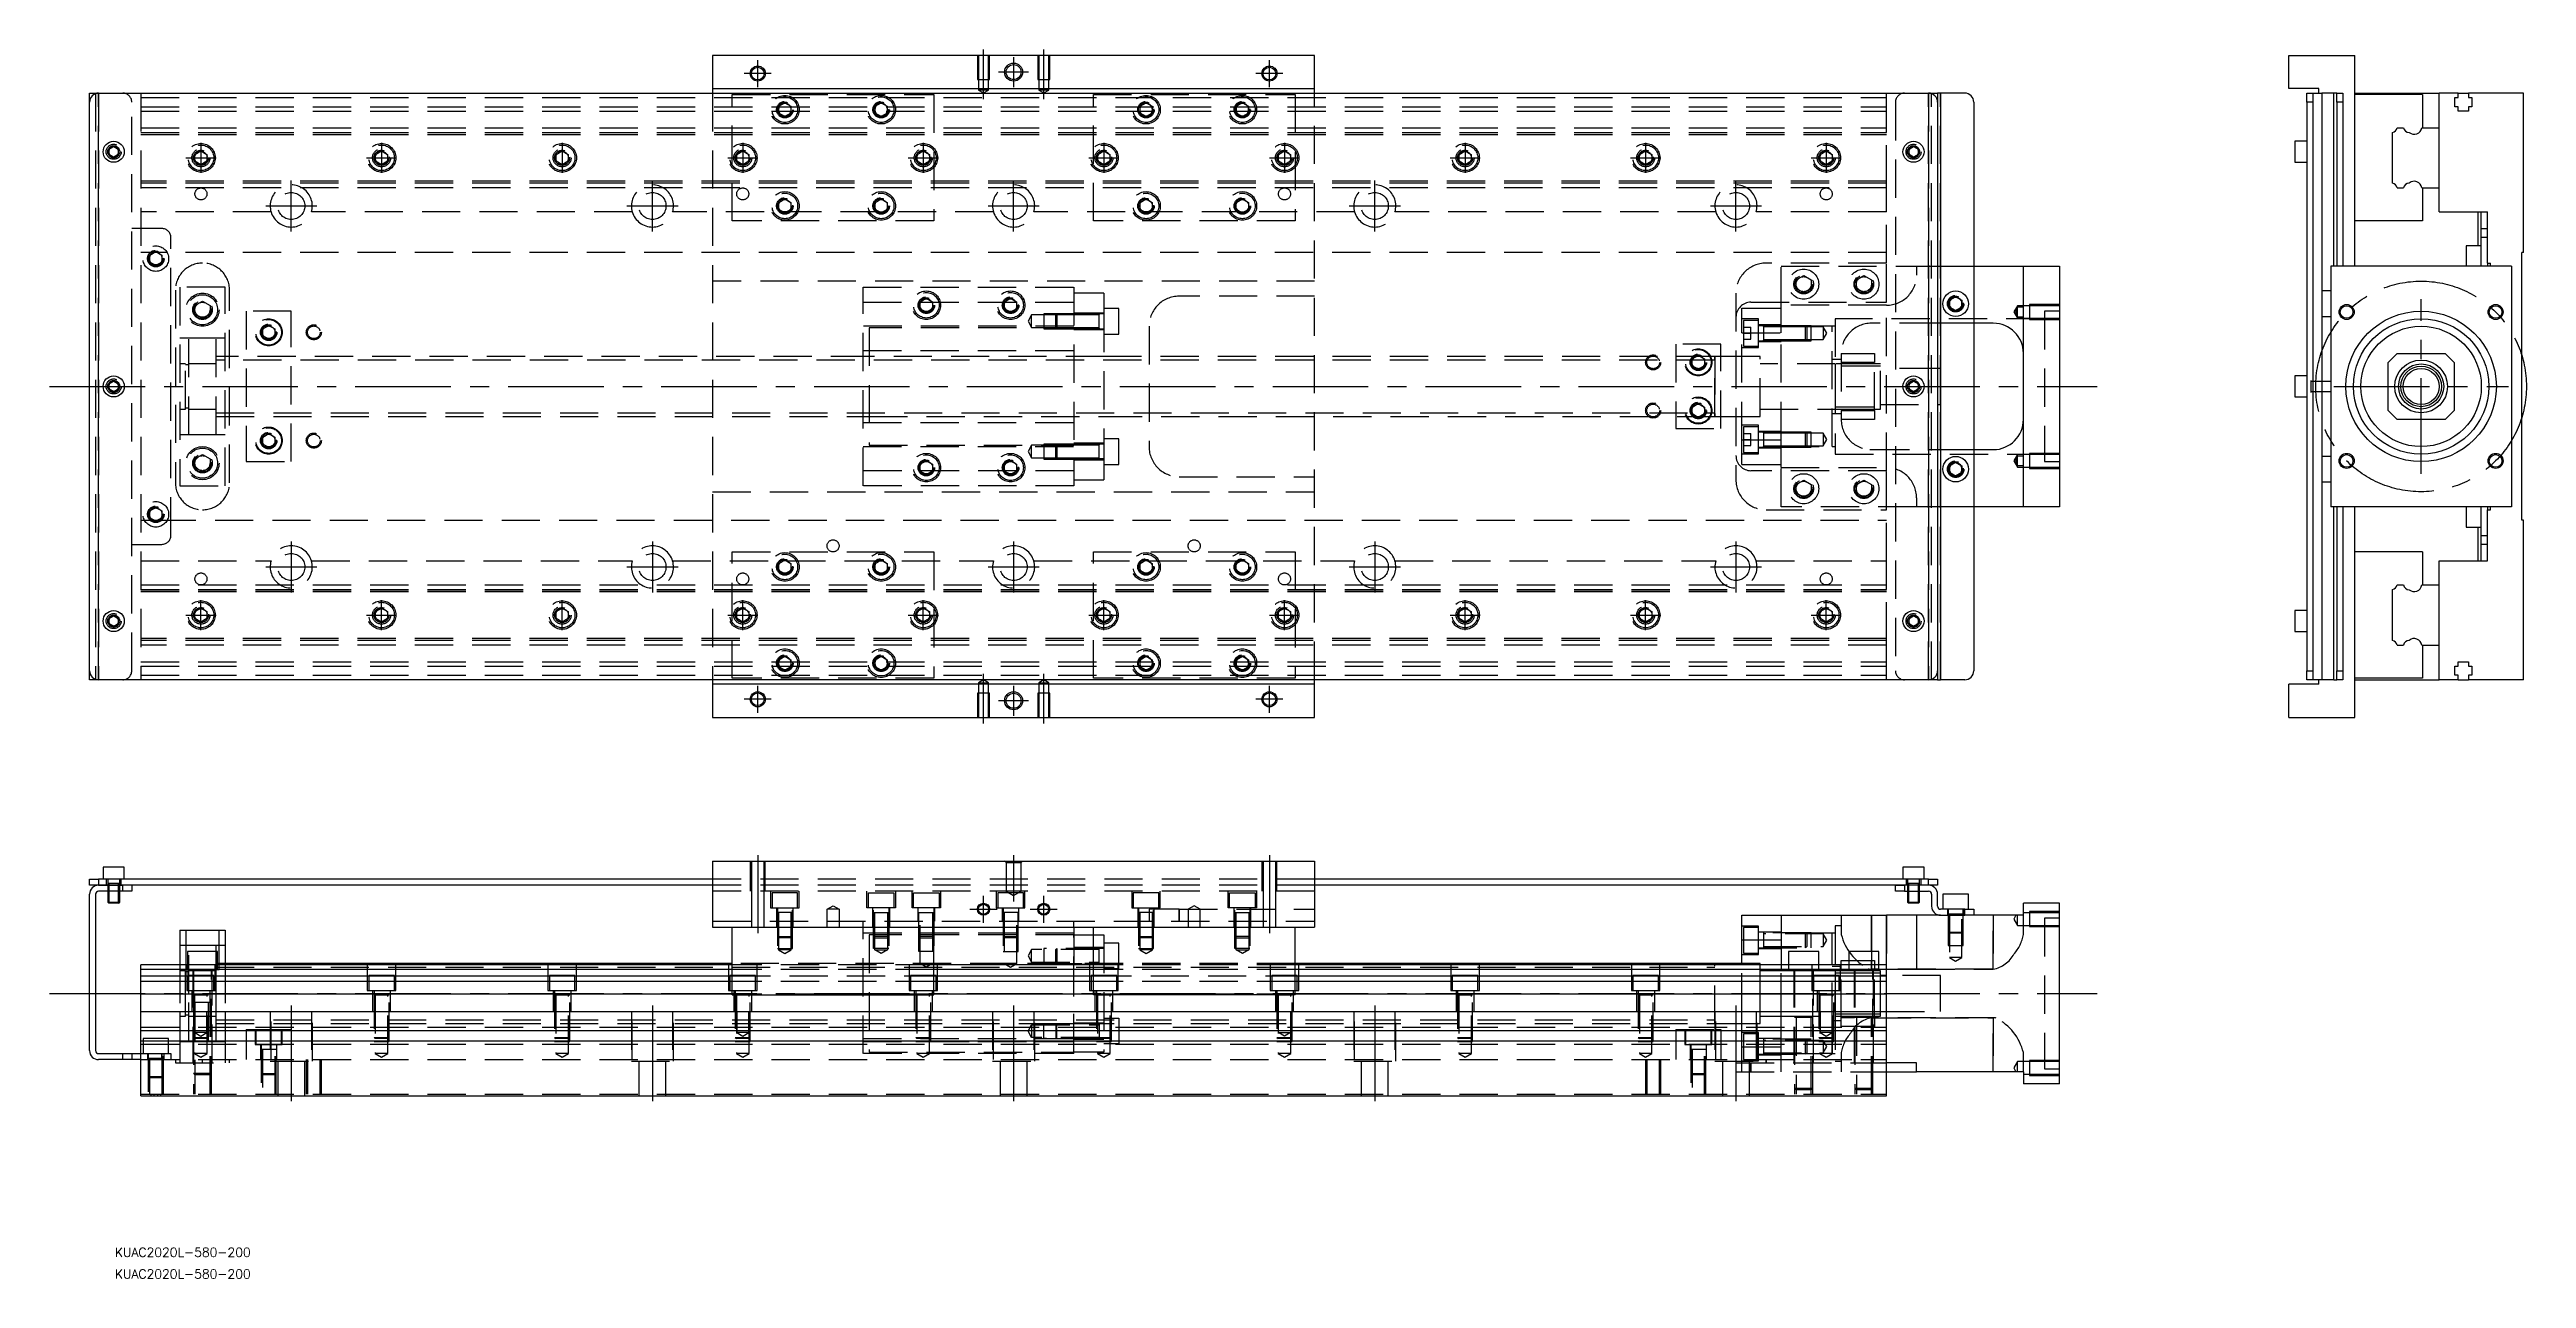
# Model space of a CAD drawing. Extents: x -13 to 810, y -297 to 112.
import ezdxf

# ---------------------------------------------------------------- set-up
doc = ezdxf.new("R2010")
doc.units = 0
doc.linetypes.add('CENTER', pattern=[50.8, 31.75, -6.35, 6.35, -6.35])
doc.linetypes.add('DASHED', pattern=[19.05, 12.7, -6.35])
doc.layers.get('0').update_dxf_attribs({"linetype": 'CONTINUOUS'})
doc.layers.add('CENTER', color=1, linetype='CENTER')
doc.styles.get("Standard").update_dxf_attribs({"font": 'txt.shx', "height": 3, "bigfont": 'bigfont.shx'})

# ---------------------------------------------------------------- blocks, each defined once
blk = doc.blocks.new('*U2')
at = {"color": 7, "linetype": 'CONTINUOUS'}
blk.add_text('KUAC2020L-580-200', height=3, dxfattribs=at).set_placement((8.38, -296.53))
blk = doc.blocks.new('*U3')
at = {"color": 7, "linetype": 'CONTINUOUS'}
blk.add_text('KUAC2020L-580-200', height=3, dxfattribs=at).set_placement((8.38, -289.33))

msp = doc.modelspace()

# ---------------------------------------------------------------- linework, layer by layer
at = {"color": 7, "linetype": 'CONTINUOUS'}
for p, q in [((407, 110), (207, 110)), ((207, 110), (207, 99)), ((407, 99), (407, 110)), ((730.65, 110), (752.65, 110)), ((730.65, 99), (730.65, 110)), ((752.65, 40), (752.65, 110)), ((207, 99), (407, 99)), ((207, 99), (207, 97.5)), ((407, 97.5), (407, 99)), ((740.65, 99), (730.65, 99)), ((740.65, 97.5), (740.65, 99)), ((0, 94.5), (0, 97.5)), ((0, 97.5), (3, 97.5)), ((0, -94.5), (0, 94.5)), ((3, 97.5), (611, 97.5)), ((611, 97.5), (614, 97.5)), ((614, 97.5), (614, 94.5)), ((615, 97.5), (614, 97.5)), ((614, 94.5), (614, -94.5)), ((615, 97.5), (615, -97.5)), ((623, 97.5), (615, 97.5)), ((626, 94.5), (626, -94.5)), ((736.65, 97.5), (738.65, 97.5)), ((736.65, 94.5), (736.65, 97.5)), ((738.65, 94.5), (736.65, 94.5)), ((736.65, 94.5), (736.65, -94.5)), ((738.65, 97.5), (741.65, 97.5)), ((738.65, 97.5), (738.65, 94.5)), ((738.65, 94.5), (738.65, -94.5)), ((741.65, 97.5), (741.65, 31.75)), ((745.65, 97.5), (741.65, 97.5)), ((745.65, 40), (745.65, 97.5)), ((746.65, 97.5), (745.65, 97.5)), ((746.65, 94.5), (746.65, 97.5)), ((746.65, 97.5), (748.65, 97.5)), ((748.65, 94.5), (746.65, 94.5)), ((746.65, 94.5), (746.65, 40)), ((748.65, 97.5), (748.65, 94.5)), ((748.65, 94.5), (748.65, 40)), ((752.65, 97.5), (780.65, 97.5)), ((775.15, 97), (752.65, 97)), ((775.15, 97), (775.15, 86)), ((780.65, 86), (780.65, 97.5)), ((786.95, 97.5), (780.65, 97.5)), ((785.8, 96), (786.95, 96)), ((785.8, 93), (785.8, 96)), ((786.95, 93), (785.8, 93)), ((786.95, 97.5), (790.35, 97.5)), ((786.95, 96), (786.95, 97.5)), ((786.95, 91.5), (786.95, 93)), ((790.35, 91.5), (786.95, 91.5)), ((790.35, 97.5), (790.35, 96)), ((808.65, 97.5), (790.35, 97.5)), ((790.35, 96), (791.5, 96)), ((790.35, 93), (790.35, 91.5)), ((791.5, 93), (790.35, 93)), ((791.5, 96), (791.5, 93)), ((808.65, 44.5), (808.65, 97.5)), ((765.15, 67.539608), (765.15, 84.460392)), ((766.689608, 86), (768.810392, 86)), ((774.831934, 86), (780.65, 86)), ((780.65, 66), (780.65, 86)), ((780.65, 66), (780.65, 86)), ((6.5, 78.866026), (8, 79.73205)), ((6.5, 77.133974), (6.5, 78.866026)), ((8, 76.26795), (6.5, 77.133974)), ((8, 79.73205), (9.5, 78.866026)), ((9.5, 77.133974), (8, 76.26795)), ((9.5, 78.866026), (9.5, 77.133974)), ((604.5, 78.866026), (606, 79.73205)), ((604.5, 77.133974), (604.5, 78.866026)), ((606, 76.26795), (604.5, 77.133974)), ((606, 79.73205), (607.5, 78.866026)), ((607.5, 77.133974), (606, 76.26795)), ((607.5, 78.866026), (607.5, 77.133974)), ((732.65, 81.5), (732.65, 78)), ((736.65, 81.5), (732.65, 81.5)), ((732.65, 78), (732.65, 74.5)), ((732.65, 74.5), (736.65, 74.5)), ((766.689608, 66), (768.810392, 66)), ((774.831934, 66), (780.65, 66)), ((775.15, 66), (775.15, 55)), ((780.65, 58), (780.65, 66)), ((780.65, 58), (796.65, 58)), ((793.65, 46.75), (793.65, 58)), ((794.65, 52.5), (794.65, 58)), ((796.65, 41), (796.65, 58)), ((775.15, 55), (752.65, 55)), ((794.65, 49.5), (794.65, 52.5)), ((794.65, 52.5), (796.65, 52.5)), ((796.65, 49.5), (794.65, 49.5)), ((794.65, 40), (794.65, 49.5)), ((789.65, 46.75), (789.65, 42.5)), ((794.65, 46.75), (789.65, 46.75)), ((789.65, 42.5), (789.65, 40)), ((808.65, 44.5), (808.15, 44.5)), ((808.15, -44.5), (808.15, 44.5)), ((626, 40), (642.5, 40)), ((642.5, 40), (654.5, 40)), ((642.5, -40), (642.5, 40)), ((654.5, 40), (654.5, -40)), ((744.65, 40), (744.65, -40)), ((804.65, 40), (744.65, 40)), ((796.65, 41), (797.65, 41)), ((796.65, 41), (796.65, 40)), ((797.65, 40), (797.65, 41)), ((804.65, 40), (804.65, -40)), ((618, 28.6547), (620, 29.809402)), ((618, 26.3453), (618, 28.6547)), ((620, 25.190598), (618, 26.3453)), ((620, 29.809402), (622, 28.6547)), ((622, 26.3453), (620, 25.190598)), ((622, 28.6547), (622, 26.3453)), ((741.65, 31.75), (741.65, 27.5)), ((744.65, 31.75), (741.65, 31.75)), ((741.65, 27.5), (741.65, 23.25)), ((632.5, 21), (626, 21)), ((741.65, 23.25), (741.65, -23.25)), ((741.65, 23.25), (744.65, 23.25)), ((766.65, 11), (763.65, 8)), ((766.65, 11), (782.65, 11)), ((785.65, 8), (782.65, 11)), ((6.5, 0.866026), (8, 1.73205)), ((6.5, -0.866026), (6.5, 0.866026)), ((8, 1.73205), (9.5, 0.866026)), ((9.5, 0.866026), (9.5, -0.866026)), ((604.5, 0.866026), (606, 1.73205)), ((604.5, -0.866026), (604.5, 0.866026)), ((606, 1.73205), (607.5, 0.866026)), ((607.5, 0.866026), (607.5, -0.866026)), ((732.65, 3.5), (732.65, 0)), ((736.65, 3.5), (732.65, 3.5)), ((738.05, 2.000006), (738.05, 1.41499)), ((738.05, 2.000006), (738.05, 0)), ((738.05, 2.000006), (738.05, -2.000006)), ((738.64998, 1.65), (738.05, 1.65)), ((738.05, 1.41499), (738.05, 0)), ((740.65, 1.65), (738.65, 1.65)), ((744.65, 1.65), (740.65002, 1.65)), ((763.65, -8), (763.65, 8)), ((785.65, 8), (785.65, -8)), ((8, -1.73205), (6.5, -0.866026)), ((9.5, -0.866026), (8, -1.73205)), ((606, -1.73205), (604.5, -0.866026)), ((607.5, -0.866026), (606, -1.73205)), ((732.65, 0), (732.65, -3.5)), ((732.65, -3.5), (736.65, -3.5)), ((738.05, 0), (738.05, -1.413444)), ((738.05, -1.413444), (738.05, -2.000006)), ((738.05, -1.65), (738.64998, -1.65)), ((738.65, -1.65), (740.65, -1.65)), ((740.65002, -1.65), (744.65, -1.65)), ((763.65, -8), (766.65, -11)), ((782.65, -11), (785.65, -8)), ((782.65, -11), (766.65, -11)), ((626, -21), (632.5, -21)), ((741.65, -23.25), (741.65, -27.5)), ((744.65, -23.25), (741.65, -23.25)), ((618, -26.3453), (620, -25.190598)), ((618, -28.6547), (618, -26.3453)), ((620, -29.809402), (618, -28.6547)), ((620, -25.190598), (622, -26.3453)), ((622, -28.6547), (620, -29.809402)), ((622, -26.3453), (622, -28.6547)), ((741.65, -27.5), (741.65, -31.75)), ((741.65, -31.75), (741.65, -97.5)), ((741.65, -31.75), (744.65, -31.75)), ((642.5, -40), (626, -40)), ((654.5, -40), (642.5, -40)), ((804.65, -40), (744.65, -40)), ((745.65, -97.5), (745.65, -40)), ((746.65, -40), (746.65, -94.5)), ((748.65, -40), (748.65, -94.5)), ((752.65, -110), (752.65, -40)), ((789.65, -40), (789.65, -42.5)), ((794.65, -49.5), (794.65, -40)), ((796.65, -40), (796.65, -41)), ((796.65, -58), (796.65, -41)), ((796.65, -41), (797.65, -41)), ((797.65, -41), (797.65, -40)), ((789.65, -42.5), (789.65, -46.75)), ((789.65, -46.75), (794.65, -46.75)), ((793.65, -58), (793.65, -46.75)), ((808.65, -44.5), (808.15, -44.5)), ((808.65, -97.5), (808.65, -44.5)), ((775.15, -55), (752.65, -55)), ((775.15, -55), (775.15, -66)), ((794.65, -49.5), (796.65, -49.5)), ((794.65, -52.5), (794.65, -49.5)), ((796.65, -52.5), (794.65, -52.5)), ((794.65, -58), (794.65, -52.5)), ((780.65, -66), (780.65, -58)), ((780.65, -58), (796.65, -58)), ((765.15, -84.460392), (765.15, -67.539608)), ((766.689608, -66), (768.810392, -66)), ((774.831934, -66), (780.65, -66)), ((780.65, -86), (780.65, -66)), ((780.65, -86), (780.65, -66)), ((6.5, -77.133974), (8, -76.26795)), ((6.5, -78.866026), (6.5, -77.133974)), ((8, -79.73205), (6.5, -78.866026)), ((8, -76.26795), (9.5, -77.133974)), ((9.5, -78.866026), (8, -79.73205)), ((9.5, -77.133974), (9.5, -78.866026)), ((604.5, -77.133974), (606, -76.26795)), ((604.5, -78.866026), (604.5, -77.133974)), ((606, -79.73205), (604.5, -78.866026)), ((606, -76.26795), (607.5, -77.133974)), ((607.5, -78.866026), (606, -79.73205)), ((607.5, -77.133974), (607.5, -78.866026)), ((732.65, -74.5), (732.65, -78)), ((736.65, -74.5), (732.65, -74.5)), ((732.65, -78), (732.65, -81.5)), ((732.65, -81.5), (736.65, -81.5)), ((766.689608, -86), (768.810392, -86)), ((774.831934, -86), (780.65, -86)), ((775.15, -86), (775.15, -97)), ((780.65, -97.5), (780.65, -86)), ((0, -97.5), (0, -94.5)), ((3, -97.5), (0, -97.5)), ((611, -97.5), (3, -97.5)), ((207, -97.5), (207, -99)), ((407, -99), (407, -97.5)), ((614, -97.5), (611, -97.5)), ((614, -94.5), (614, -97.5)), ((614, -97.5), (615, -97.5)), ((623, -97.5), (615, -97.5)), ((736.65, -94.5), (738.65, -94.5)), ((736.65, -97.5), (736.65, -94.5)), ((738.65, -97.5), (736.65, -97.5)), ((738.65, -94.5), (738.65, -97.5)), ((741.65, -97.5), (738.65, -97.5)), ((740.65, -99), (740.65, -97.5)), ((745.65, -97.5), (741.65, -97.5)), ((745.65, -97.5), (746.65, -97.5)), ((746.65, -97.5), (746.65, -94.5)), ((746.65, -94.5), (748.65, -94.5)), ((748.65, -97.5), (746.65, -97.5)), ((748.65, -94.5), (748.65, -97.5)), ((775.15, -97), (752.65, -97)), ((752.65, -97.5), (780.65, -97.5)), ((786.95, -97.5), (780.65, -97.5)), ((785.8, -93), (786.95, -93)), ((785.8, -96), (785.8, -93)), ((786.95, -96), (785.8, -96)), ((786.95, -91.5), (790.35, -91.5)), ((786.95, -93), (786.95, -91.5)), ((786.95, -97.5), (786.95, -96)), ((786.95, -97.5), (790.35, -97.5)), ((790.35, -91.5), (790.35, -93)), ((790.35, -93), (791.5, -93)), ((790.35, -96), (790.35, -97.5)), ((791.5, -96), (790.35, -96)), ((808.65, -97.5), (790.35, -97.5)), ((791.5, -93), (791.5, -96)), ((407, -99), (207, -99)), ((207, -99), (207, -110)), ((407, -110), (407, -99)), ((730.65, -110), (730.65, -99)), ((740.65, -99), (730.65, -99)), ((207, -110), (407, -110)), ((730.65, -110), (752.65, -110)), ((0, -165.79), (0, -163.79)), ((0, -163.79), (3, -163.79)), ((3, -163.79), (3, -165.79)), ((207, -163.79), (3, -163.79)), ((11.5, -159.79), (4.5, -159.79)), ((4.5, -159.79), (4.5, -163.79)), ((11.5, -163.79), (11.5, -159.79)), ((207, -157.79), (207, -179.79)), ((207, -157.79), (407, -157.79)), ((407, -157.79), (407, -179.79)), ((611, -163.79), (407, -163.79)), ((609.5, -159.79), (602.5, -159.79)), ((602.5, -159.79), (602.5, -163.79)), ((609.5, -163.79), (609.5, -159.79)), ((611, -165.79), (611, -163.79)), ((611, -163.79), (614, -163.79)), ((614, -163.79), (614, -165.79)), ((3, -165.79), (0, -165.79)), ((0, -220.79), (0, -168.79)), ((2, -168.79), (2, -220.79)), ((11, -165.79), (3, -165.79)), ((3, -165.79), (11, -165.79)), ((11, -167.79), (3, -167.79)), ((6, -167.79002), (6, -171.44)), ((6, -171.44), (10, -171.44)), ((6, -171.44), (6.35, -171.79)), ((6.35, -167.79002), (6.35, -171.79)), ((9.65, -171.79), (6.35, -171.79)), ((9.65, -171.79), (9.65, -167.79002)), ((9.65, -171.79), (10, -171.44)), ((10, -171.44), (10, -167.79002)), ((207, -165.79), (11, -165.79)), ((11, -167.79), (11, -165.79)), ((14, -167.79), (11, -167.79)), ((14, -165.79), (14, -167.79)), ((603, -165.79), (407, -165.79)), ((600, -167.79), (600, -165.79)), ((603, -167.79), (600, -167.79)), ((603, -165.79), (603, -167.79)), ((611, -165.79), (603, -165.79)), ((611, -165.79), (603, -165.79)), ((603, -167.79), (611, -167.79)), ((604, -167.79002), (604, -171.44)), ((604, -171.44), (608, -171.44)), ((604, -171.44), (604.35, -171.79)), ((604.35, -167.79002), (604.35, -171.79)), ((607.65, -171.79), (604.35, -171.79)), ((607.65, -171.79), (607.65, -167.79002)), ((607.65, -171.79), (608, -171.44)), ((608, -171.44), (608, -167.79002)), ((614, -165.79), (611, -165.79)), ((612, -168.79), (612, -172.79)), ((614, -172.79), (614, -168.79)), ((624.25, -168.79), (615.75, -168.79)), ((615.75, -168.79), (615.75, -173.79)), ((624.25, -173.79), (624.25, -168.79)), ((642.5, -175.79), (642.5, -171.79)), ((654.5, -171.79), (642.5, -171.79)), ((654.5, -231.79), (654.5, -171.79)), ((30, -180.79), (45, -180.79)), ((30, -180.79), (30, -192.29)), ((45, -180.79), (45, -192.29)), ((207, -179.79), (407, -179.79)), ((213.5, -202.29), (213.5, -179.79)), ((280.5, -202.29), (280.5, -179.79)), ((327, -179.79), (327, -192.29)), ((333.5, -202.29), (333.5, -179.79)), ((400.5, -202.29), (400.5, -179.79)), ((549, -184.00658), (549, -175.79)), ((549, -175.79), (562, -175.79)), ((562, -175.79), (597, -175.79)), ((562, -175.79), (562, -192.29)), ((597, -192.29), (597, -175.79)), ((607, -175.79), (597, -175.79)), ((615, -175.79), (607, -175.79)), ((607, -175.79), (607, -193.79)), ((623, -173.79), (615, -173.79)), ((615, -175.79), (623, -175.79)), ((623, -175.79), (623, -173.79)), ((623, -173.79), (626, -173.79)), ((626, -175.79), (623, -175.79)), ((626, -173.79), (626, -175.79)), ((642.5, -175.79), (626, -175.79)), ((327, -182.29), (333.5, -182.29)), ((549, -184.00658), (562, -184.00658)), ((549, -192.29), (549, -184.00658)), ((574.5, -187.79), (564.5, -187.79)), ((564.5, -187.79), (564.5, -192.29)), ((574.5, -192.29), (574.5, -187.79)), ((594.5, -187.79), (584.5, -187.79)), ((584.5, -187.79), (584.5, -192.29)), ((594.5, -192.29), (594.5, -187.79)), ((213.5, -192.29), (17, -192.29)), ((17, -235.79), (17, -192.29)), ((213.5, -193.829608), (17, -193.829608)), ((17, -195.950392), (213.5, -195.950392)), ((213.5, -191.79), (45, -191.79)), ((333.5, -192.29), (280.5, -192.29)), ((333.5, -193.829608), (280.5, -193.829608)), ((280.5, -195.950392), (333.5, -195.950392)), ((540, -191.79), (400.5, -191.79)), ((597, -192.29), (400.5, -192.29)), ((597, -193.829608), (400.5, -193.829608)), ((400.5, -195.950392), (597, -195.950392)), ((540, -191.79), (539.995, -191.79)), ((540, -191.789994), (540, -192.29)), ((549, -191.79), (540, -191.79)), ((540.005, -191.79), (540, -191.79)), ((580, -194.289994), (580, -209.290006)), ((582, -195.04), (580, -195.04)), ((586.5, -195.04), (582, -195.04)), ((592.5, -195.04), (586.5, -195.04)), ((593, -195.04), (592.5, -195.04)), ((595, -195.04), (593, -195.04)), ((597, -235.79), (597, -192.29)), ((607, -193.79), (597, -193.79)), ((213.5, -197.860532), (17, -197.860532)), ((213.5, -201.971934), (17, -201.971934)), ((213.5, -202.29), (280.5, -202.29)), ((333.5, -197.860532), (280.5, -197.860532)), ((333.5, -201.971934), (280.5, -201.971934)), ((400.5, -202.29), (333.5, -202.29)), ((597, -197.860532), (400.5, -197.860532)), ((597, -201.971934), (400.5, -201.971934)), ((580, -201.79), (580, -209.290006)), ((17, -207.79), (597, -207.79)), ((580, -208.54), (595, -208.54)), ((3, -221.79), (11, -221.79)), ((11, -223.79), (11, -221.79)), ((11, -221.79), (14, -221.79)), ((14, -221.79), (14, -223.79)), ((14, -221.79), (17, -221.79)), ((17, -214.09), (597, -214.09)), ((17, -217.49), (597, -217.49)), ((35, -217.49), (35, -217.79)), ((567, -217.36767), (566.5, -217.36767)), ((11, -223.79), (3, -223.79)), ((14, -223.79), (11, -223.79)), ((17, -223.79), (14, -223.79)), ((24.500006, -223.39), (19.499994, -223.39)), ((24.500006, -223.39), (19.499994, -223.39)), ((24.500006, -223.39), (19.499994, -223.39)), ((607, -224.79), (597, -224.79)), ((597, -227.79), (607, -227.79)), ((607, -227.79), (607, -224.79)), ((642.5, -227.79), (607, -227.79)), ((642.5, -227.79), (642.5, -231.79)), ((17, -235.79), (597, -235.79)), ((654.5, -231.79), (642.5, -231.79))]:
    msp.add_line(p, q, dxfattribs=at)
at = {"color": 3, "linetype": 'DASHED'}
for p, q in [((295.000006, 110), (295.000006, 102)), ((295.35, 110), (295.35, 102)), ((298.65, 102), (298.65, 110)), ((298.999994, 102), (298.999994, 110)), ((315.000006, 110), (315.000006, 102)), ((315.35, 110), (315.35, 102)), ((318.65, 102), (318.65, 110)), ((318.999994, 102), (318.999994, 110)), ((295.000006, 102), (298.999994, 102)), ((295.35, 102), (295.35, 98.5)), ((298.65, 98.5), (298.65, 102)), ((315.000006, 102), (318.999994, 102)), ((315.35, 102), (315.35, 98.5)), ((318.65, 98.5), (318.65, 102)), ((2, 97.5), (2, -97.5)), ((3, 97.5), (3, -97.5)), ((3, -97.5), (3, 97.5)), ((3, -97.5), (3, 97.5)), ((3, 97.5), (3, -97.5)), ((14, -94.5), (14, 94.5)), ((17, 97.5), (17, -97.5)), ((17, 96), (597, 96)), ((17, 93), (597, 93)), ((17, 91.5), (597, 91.5)), ((207, 97.5), (207, -97.5)), ((213.5, 97), (280.5, 97)), ((213.5, 55), (213.5, 97)), ((228.5, 92), (228.512884, 92.253488)), ((229, 93.1547), (231, 94.309402)), ((229, 90.8453), (229, 93.1547)), ((231, 89.690598), (229, 90.8453)), ((231, 94.309402), (233, 93.1547)), ((233, 90.8453), (231, 89.690598)), ((233, 93.1547), (233, 90.8453)), ((261, 93.1547), (263, 94.309402)), ((261, 90.8453), (261, 93.1547)), ((263, 89.690598), (261, 90.8453)), ((263, 94.309402), (265, 93.1547)), ((265, 90.8453), (263, 89.690598)), ((265, 93.1547), (265, 90.8453)), ((265.483582, 92.286038), (265.5, 92)), ((280.5, 97), (280.5, 55)), ((298.65, 98.5), (295.35, 98.5)), ((295.35, 98.5), (297, 97.547372)), ((297, 97.547372), (298.65, 98.5)), ((318.65, 98.5), (315.35, 98.5)), ((315.35, 98.5), (317, 97.547372)), ((317, 97.547372), (318.65, 98.5)), ((333.5, 55), (333.5, 97)), ((333.5, 97), (400.5, 97)), ((349, 93.1547), (351, 94.309402)), ((349, 90.8453), (349, 93.1547)), ((351, 89.690598), (349, 90.8453)), ((351, 94.309402), (353, 93.1547)), ((353, 90.8453), (351, 89.690598)), ((353, 93.1547), (353, 90.8453)), ((353.483582, 92.286038), (353.5, 92)), ((381, 93.1547), (383, 94.309402)), ((381, 90.8453), (381, 93.1547)), ((383, 89.690598), (381, 90.8453)), ((383, 94.309402), (385, 93.1547)), ((385, 90.8453), (383, 89.690598)), ((385, 93.1547), (385, 90.8453)), ((385.483582, 92.286038), (385.5, 92)), ((400.5, 97), (400.5, 55)), ((407, -97.5), (407, 97.5)), ((597, 86), (597, 97.5)), ((600, 94.5), (600, -94.5)), ((611, -97.5), (611, 97.5)), ((611, 97.5), (611, -97.5)), ((612, -97.5), (612, 97.5)), ((615, -97.5), (615, 97.5)), ((17, 86), (597, 86)), ((17, 84.460392), (597, 84.460392)), ((17, 84.403994), (597, 84.403994)), ((17, 83.8), (597, 83.8)), ((597, 84.460392), (597, 86)), ((597, 67.539608), (597, 84.460392)), ((6, 78), (6.023172, 78.30356)), ((34.5, 76), (34.534018, 76.411016)), ((35, 77.1547), (37, 78.309402)), ((35, 74.8453), (35, 77.1547)), ((37, 73.690598), (35, 74.8453)), ((37, 78.309402), (39, 77.1547)), ((39, 74.8453), (37, 73.690598)), ((39, 77.1547), (39, 74.8453)), ((95, 77.1547), (97, 78.309402)), ((95, 74.8453), (95, 77.1547)), ((97, 73.690598), (95, 74.8453)), ((97, 78.309402), (99, 77.1547)), ((99, 74.8453), (97, 73.690598)), ((99, 77.1547), (99, 74.8453)), ((99.483582, 76.286038), (99.5, 76)), ((155, 77.1547), (157, 78.309402)), ((155, 74.8453), (155, 77.1547)), ((157, 73.690598), (155, 74.8453)), ((157, 78.309402), (159, 77.1547)), ((159, 74.8453), (157, 73.690598)), ((159, 77.1547), (159, 74.8453)), ((159.483582, 76.286038), (159.5, 76)), ((214.5, 76), (214.534018, 76.411016)), ((215, 77.1547), (217, 78.309402)), ((215, 74.8453), (215, 77.1547)), ((217, 73.690598), (215, 74.8453)), ((217, 78.309402), (219, 77.1547)), ((219, 74.8453), (217, 73.690598)), ((219, 77.1547), (219, 74.8453)), ((275, 77.1547), (277, 78.309402)), ((275, 74.8453), (275, 77.1547)), ((277, 73.690598), (275, 74.8453)), ((277, 78.309402), (279, 77.1547)), ((279, 74.8453), (277, 73.690598)), ((279, 77.1547), (279, 74.8453)), ((279.483582, 76.286038), (279.5, 76)), ((335, 77.1547), (337, 78.309402)), ((335, 74.8453), (335, 77.1547)), ((337, 73.690598), (335, 74.8453)), ((337, 78.309402), (339, 77.1547)), ((339, 74.8453), (337, 73.690598)), ((339, 77.1547), (339, 74.8453)), ((339.483582, 76.286038), (339.5, 76)), ((394.5, 76), (394.534018, 76.411016)), ((395, 77.1547), (397, 78.309402)), ((395, 74.8453), (395, 77.1547)), ((397, 73.690598), (395, 74.8453)), ((397, 78.309402), (399, 77.1547)), ((399, 74.8453), (397, 73.690598)), ((399, 77.1547), (399, 74.8453)), ((454.5, 76), (454.534018, 76.411016)), ((455, 77.1547), (457, 78.309402)), ((455, 74.8453), (455, 77.1547)), ((457, 73.690598), (455, 74.8453)), ((457, 78.309402), (459, 77.1547)), ((459, 74.8453), (457, 73.690598)), ((459, 77.1547), (459, 74.8453)), ((515, 77.1547), (517, 78.309402)), ((515, 74.8453), (515, 77.1547)), ((517, 73.690598), (515, 74.8453)), ((517, 78.309402), (519, 77.1547)), ((519, 74.8453), (517, 73.690598)), ((519, 77.1547), (519, 74.8453)), ((519.483582, 76.286038), (519.5, 76)), ((574.5, 76), (574.534018, 76.411016)), ((575, 77.1547), (577, 78.309402)), ((575, 74.8453), (575, 77.1547)), ((577, 73.690598), (575, 74.8453)), ((577, 78.309402), (579, 77.1547)), ((579, 74.8453), (577, 73.690598)), ((579, 77.1547), (579, 74.8453)), ((607.973226, 78.326156), (608, 78)), ((597, 68.2), (17, 68.2)), ((597, 67.596006), (17, 67.596006)), ((597, 67.539608), (17, 67.539608)), ((597, 66), (17, 66)), ((597, 66), (597, 67.539608)), ((597, 58), (597, 66)), ((60.291796, 58), (17, 58)), ((180.291796, 58), (73.708204, 58)), ((300.291796, 58), (193.708204, 58)), ((229, 61.1547), (231, 62.309402)), ((229, 58.8453), (229, 61.1547)), ((231, 57.690598), (229, 58.8453)), ((231, 62.309402), (233, 61.1547)), ((233, 58.8453), (231, 57.690598)), ((233, 61.1547), (233, 58.8453)), ((233.483582, 60.286038), (233.5, 60)), ((260.5, 60), (260.518502, 60.303588)), ((261, 61.1547), (263, 62.309402)), ((261, 58.8453), (261, 61.1547)), ((263, 57.690598), (261, 58.8453)), ((263, 62.309402), (265, 61.1547)), ((265, 58.8453), (263, 57.690598)), ((265, 61.1547), (265, 58.8453)), ((420.291796, 58), (313.708204, 58)), ((349, 61.1547), (351, 62.309402)), ((349, 58.8453), (349, 61.1547)), ((351, 57.690598), (349, 58.8453)), ((351, 62.309402), (353, 61.1547)), ((353, 58.8453), (351, 57.690598)), ((353, 61.1547), (353, 58.8453)), ((353.483582, 60.286038), (353.5, 60)), ((380.5, 60), (380.512884, 60.253488)), ((381, 61.1547), (383, 62.309402)), ((381, 58.8453), (381, 61.1547)), ((383, 57.690598), (381, 58.8453)), ((383, 62.309402), (385, 61.1547)), ((385, 58.8453), (383, 57.690598)), ((385, 61.1547), (385, 58.8453)), ((540.291796, 58), (433.708204, 58)), ((597, 58), (553.708204, 58)), ((597, 41), (597, 58)), ((24, 52.5), (14, 52.5)), ((27, -49.5), (27, 49.5)), ((280.5, 55), (213.5, 55)), ((400.5, 55), (333.5, 55)), ((21.359688, 44.5), (17, 44.5)), ((20, 43.6547), (22, 44.809402)), ((20, 41.3453), (20, 43.6547)), ((22, 40.190598), (20, 41.3453)), ((22, 44.809402), (24, 43.6547)), ((24, 41.3453), (22, 40.190598)), ((597, 44.5), (22.640312, 44.5)), ((24, 43.6547), (24, 41.3453)), ((24.483582, 42.786038), (24.5, 42.5)), ((45, 33), (30, 33)), ((30, 33), (30, -33)), ((45, -33), (45, 33)), ((407, 35), (207, 35)), ((257, 33), (327, 33)), ((257, -33), (257, 33)), ((327, 33), (327, -33)), ((597, 41), (557, 41)), ((562, 27), (562, 40)), ((562, 40), (607, 40)), ((566.5, 34), (566.520026, 34.346056)), ((567, 35.443376), (569.5, 36.886752)), ((567, 32.556624), (567, 35.443376)), ((569.5, 36.886752), (572, 35.443376)), ((572, 35.443376), (572, 32.556624)), ((587, 35.443376), (589.5, 36.886752)), ((587, 32.556624), (587, 35.443376)), ((589.5, 36.886752), (592, 35.443376)), ((592, 35.443376), (592, 32.556624)), ((592.477798, 34.364306), (592.5, 34)), ((597, 28), (597, 41)), ((607, 40), (607, 37)), ((607, 40), (614, 40)), ((614, 40), (626, 40)), ((28.5, 32), (28.5, -32)), ((35, 26.943376), (37.5, 28.386752)), ((35, 24.056624), (35, 26.943376)), ((37.5, 28.386752), (40, 26.943376)), ((40, 26.943376), (40, 24.056624)), ((40.477798, 25.864306), (40.5, 25.5)), ((46.5, -32), (46.5, 32)), ((52, 25), (52, -25)), ((67, 25), (52, 25)), ((67, -25), (67, 25)), ((257, 28), (327, 28)), ((275.5, 27), (275.518502, 27.303588)), ((276, 28.1547), (278, 29.309402)), ((276, 25.8453), (276, 28.1547)), ((278, 24.690598), (276, 25.8453)), ((278, 29.309402), (280, 28.1547)), ((280, 25.8453), (278, 24.690598)), ((280, 28.1547), (280, 25.8453)), ((304, 28.1547), (306, 29.309402)), ((304, 25.8453), (304, 28.1547)), ((306, 24.690598), (304, 25.8453)), ((306, 29.309402), (308, 28.1547)), ((308, 25.8453), (306, 24.690598)), ((308, 28.1547), (308, 25.8453)), ((308.483582, 27.286038), (308.5, 27)), ((337, 31), (327, 31)), ((337, 31), (337, 24.098756)), ((342, 25.900636), (337, 25.900636)), ((342, 17.400636), (342, 25.900636)), ((407, 30), (362, 30)), ((547, 31), (547, -31)), ((549, 17.78342), (549, 26)), ((549, 26), (562, 26)), ((552, 28), (597, 28)), ((597, 27), (562, 27)), ((562, 17.78342), (562, 27)), ((562, 17.78342), (562, 26)), ((569.5, 31.113248), (567, 32.556624)), ((572, 32.556624), (569.5, 31.113248)), ((589.5, 31.113248), (587, 32.556624)), ((592, 32.556624), (589.5, 31.113248)), ((597, -28), (597, 28)), ((622.483582, 27.786038), (622.5, 27.5)), ((640.5, 26.848738), (639.287564, 24.748738)), ((639.287564, 24.748738), (640.5, 22.648738)), ((640.016436, 24.911344), (640.060666, 25.226886)), ((640.060666, 25.226886), (640.163852, 25.611128)), ((640.163852, 25.611128), (640.302956, 25.985522)), ((640.302956, 25.985522), (640.5, 26.435254)), ((644.5, 26.848738), (640.5, 26.848738)), ((640.5, 26.435254), (640.5, 26.848738)), ((640.5, 23.06222), (640.5, 26.435794)), ((640.5, 26.435254), (642.5, 26.435254)), ((644.5, 27.248732), (644.5, 22.248742)), ((654.5, 27.248732), (644.5, 27.248732)), ((654.5, 26.848738), (644.5, 26.848738)), ((649.5, 25), (649.5, -25)), ((654.5, 25), (649.5, 25)), ((37.5, 22.613248), (35, 24.056624)), ((40, 24.056624), (37.5, 22.613248)), ((57.5, 19.1547), (59.5, 20.309402)), ((57.5, 16.8453), (57.5, 19.1547)), ((59.5, 15.690598), (57.5, 16.8453)), ((59.5, 20.309402), (61.5, 19.1547)), ((61.5, 16.8453), (59.5, 15.690598)), ((61.5, 19.1547), (61.5, 16.8453)), ((61.983582, 18.286038), (62, 18)), ((327, 20), (257, 20)), ((259, 19.5), (259, -19.5)), ((327, 19.5), (259, 19.5)), ((313, 23.750636), (311.787564, 21.650636)), ((311.787564, 21.650636), (313, 19.550636)), ((313, 19.550636), (313, 23.750636)), ((317, 23.750636), (313, 23.750636)), ((313, 19.550636), (317, 19.550636)), ((317, 24.15063), (317, 19.15064)), ((321.39998, 24.15063), (317, 24.15063)), ((320.99998, 23.750636), (317, 23.750636)), ((317, 19.550636), (320.99998, 19.550636)), ((317, 19.15064), (321.39998, 19.15064)), ((321.4, 24.150636), (321, 23.750636)), ((321, 19.550636), (321, 23.750636)), ((327, 23.750636), (321, 23.750636)), ((327, 23.750636), (321, 23.750636)), ((321, 19.550636), (327, 19.550636)), ((321, 19.550636), (321.4, 19.150636)), ((321, 19.550636), (327, 19.550636)), ((321.4, 24.150636), (321.4, 19.150636)), ((327, 24.150636), (321.4, 24.150636)), ((327, 24.15063), (321.4, 24.15063)), ((321.4, 19.15064), (327, 19.15064)), ((321.4, 19.150636), (327, 19.150636)), ((337, 24.400636), (327, 24.400636)), ((337, 24.098756), (327, 24.098756)), ((327, 18.900636), (337, 18.900636)), ((335.405, 24.150636), (327.00002, 24.150636)), ((335.4, 23.750636), (327.00002, 23.750636)), ((327.00002, 19.550636), (335.4, 19.550636)), ((327.00002, 19.150636), (335.405, 19.150636)), ((337, 24.150636), (335.395, 24.150636)), ((335.395, 19.150636), (337, 19.150636)), ((335.4, 19.15063), (335.4, 24.15064)), ((335.4, 19.15063), (335.4, 24.15064)), ((335.4, 23.893236), (335.4, 24.150636)), ((335.4, 24.150636), (335.4, 23.893186)), ((335.4, 19.408102), (335.4, 19.150636)), ((335.4, 19.150636), (335.4, 19.408084)), ((337, 24.098756), (337, -24.098756)), ((337, 17.400636), (342, 17.400636)), ((352, 20), (352, -20)), ((554.5, 22.42767), (549, 22.42767)), ((549, -17.78342), (549, 17.78342)), ((549, 17.78342), (562, 17.78342)), ((549.5, 21.92767), (549.5, 13.42767)), ((554.5, 21.92767), (549.5, 21.92767)), ((549.5, 19.67767), (552, 19.67767)), ((549.5, 17.67767), (552, 17.67767)), ((552, 17.67767), (552, 19.67767)), ((552, 15.67767), (552, 17.67767)), ((554.5, 12.92767), (554.5, 22.42767)), ((562, 20.42767), (554.5, 20.42767)), ((556.105, 20.17767), (554.5, 20.17767)), ((561.99998, 20.17767), (556.095, 20.17767)), ((556.1, 20.177674), (556.1, 15.177664)), ((556.1, 20.177674), (556.1, 15.177664)), ((556.1, 20.177674), (556.1, 15.177664)), ((556.1, 20.17767), (556.1, 19.92022)), ((556.1, 19.920202), (556.1, 20.17767)), ((556.1, 19.92022), (556.1, 15.435068)), ((561.99998, 19.77767), (556.1, 19.77767)), ((570.1, 20.17767), (562, 20.17767)), ((570.1, 20.177664), (562, 20.177664)), ((579, 20), (562, 20)), ((579, 20), (562, 20)), ((570.5, 19.77767), (562, 19.77767)), ((570.5, 19.77767), (562, 19.77767)), ((562, -17.78342), (562, 17.78342)), ((562, -17.78342), (562, 17.78342)), ((570.1, 15.17767), (570.1, 20.17767)), ((570.5, 19.77767), (570.1, 20.17767)), ((572, 20.177664), (570.10002, 20.177664)), ((570.5, 19.77767), (570.5, 15.57767)), ((572, 19.77767), (570.50002, 19.77767)), ((572, 15.177674), (572, 20.177664)), ((576, 19.77767), (572, 19.77767)), ((576, 19.77767), (576, 15.57767)), ((577.212436, 17.67767), (576, 19.77767)), ((576, 15.57767), (577.212436, 17.67767)), ((579, -20), (579, 20)), ((580, 20), (579, 20)), ((580, 22.5), (580, -22.5)), ((649.5, 22.5), (580, 22.5)), ((614, 21), (592, 21)), ((626, 21), (614, 21)), ((640.5, 22.648738), (640.5, 23.06222)), ((642.5, 23.06222), (640.5, 23.06222)), ((640.5, 22.648738), (644.5, 22.648738)), ((644.5, 22.648738), (654.5, 22.648738)), ((644.5, 22.248742), (654.5, 22.248742)), ((33, 16), (30, 16)), ((33, -16), (33, 16)), ((42, 16), (33, 16)), ((42, 16), (33, 16)), ((42, -16), (42, 16)), ((45, 16), (42, 16)), ((258.99998, 10), (42, 10)), ((540, 8.75), (42, 8.75)), ((257, 12), (327, 12)), ((337, 10), (259, 10)), ((337, 10), (259, 10)), ((337, 9.999994), (259, 9.999994)), ((540.005, 10), (337.00002, 10)), ((542, 14), (527, 14)), ((527, 14), (527, -14)), ((532, 8), (532.018502, 8.303588)), ((532.5, 9.1547), (534.5, 10.309402)), ((532.5, 6.8453), (532.5, 9.1547)), ((534.5, 10.309402), (536.5, 9.1547)), ((536.5, 9.1547), (536.5, 6.8453)), ((549, 10), (539.995, 10)), ((540, 10.000006), (540, -10.000006)), ((540, 10.000006), (540, -10.000006)), ((540, -10), (540, 10)), ((540, 10), (540, 8.95261)), ((542, -14), (542, 14)), ((549, 12.92767), (554.5, 12.92767)), ((555, 10), (549, 10)), ((555, 10), (549, 10)), ((549.5, 15.67767), (552, 15.67767)), ((549.5, 13.42767), (554.5, 13.42767)), ((554.5, 15.17767), (556.105, 15.17767)), ((554.5, 14.92767), (562, 14.92767)), ((555, -10), (555, 10)), ((555, -10), (555, 10)), ((556.095, 15.17767), (561.99998, 15.17767)), ((556.1, 15.57767), (561.99998, 15.57767)), ((556.1, 15.17767), (556.1, 15.435118)), ((556.1, 15.435068), (556.1, 15.17767)), ((562, 15.57767), (570.5, 15.57767)), ((562, 15.57767), (570.5, 15.57767)), ((562, 15.177674), (570.1, 15.177674)), ((562, 15.17767), (570.1, 15.17767)), ((570.1, 15.17767), (570.5, 15.57767)), ((570.10002, 15.177674), (572, 15.177674)), ((570.50002, 15.57767), (572, 15.57767)), ((572, 15.57767), (576, 15.57767)), ((582, 9), (579, 9)), ((582, 11), (593, 11)), ((582, 11), (582, -11)), ((593, 11), (593, 8)), ((9.973226, 0.326156), (10, 0)), ((31.85, 7.5), (30, 7.5)), ((31.85, -7.5), (31.85, 7.5)), ((33, 7.15), (31.85, 7.15)), ((42, 7.5), (33, 7.5)), ((42, 7.5), (33, 7.5)), ((534.5, 5.690598), (532.5, 6.8453)), ((536.5, 6.8453), (534.5, 5.690598)), ((580.005, 7.5), (555, 7.5)), ((579.995, 7.5), (555, 7.5)), ((593, 7.5), (579.995, 7.5)), ((580.005, 7.5), (579.995, 7.5)), ((580, 7.500006), (580, -7.500006)), ((595, 6.75), (580, 6.75)), ((593, 7.5), (580.005, 7.5)), ((593, 8), (582, 8)), ((593, -8), (593, 8)), ((595, 7.5), (593, 7.5)), ((595, -7.5), (595, 7.5)), ((614, 6), (595, 6)), ((604, 0), (604.030168, 0.346066)), ((615, 6), (614, 6)), ((615, -6), (615, 6)), ((30, -7.5), (31.85, -7.5)), ((31.85, -7.15), (33, -7.15)), ((33, -7.5), (42, -7.5)), ((33, -7.5), (42, -7.5)), ((532.5, -6.8453), (534.5, -5.690598)), ((532.5, -9.1547), (532.5, -6.8453)), ((534.5, -5.690598), (536.5, -6.8453)), ((536.5, -6.8453), (536.5, -9.1547)), ((536.983582, -7.713962), (537, -8)), ((555, -7.5), (580.005, -7.5)), ((555, -7.5), (579.995, -7.5)), ((579.995, -7.5), (593, -7.5)), ((579.995, -7.5), (580.005, -7.5)), ((580, -6.75), (595, -6.75)), ((580.005, -7.5), (593, -7.5)), ((582, -8), (593, -8)), ((593, -7.5), (595, -7.5)), ((593, -8), (593, -11)), ((595, -6), (614, -6)), ((614, -6), (615, -6)), ((30, -16), (33, -16)), ((33, -16), (42, -16)), ((33, -16), (42, -16)), ((42, -8.75), (540, -8.75)), ((42, -10), (258.99998, -10)), ((42, -16), (45, -16)), ((57.5, -16.8453), (59.5, -15.690598)), ((59.5, -15.690598), (61.5, -16.8453)), ((257, -12), (327, -12)), ((259, -9.999994), (337, -9.999994)), ((259, -10), (337, -10)), ((259, -10), (337, -10)), ((337.00002, -10), (540.005, -10)), ((527, -14), (542, -14)), ((534.5, -10.309402), (532.5, -9.1547)), ((536.5, -9.1547), (534.5, -10.309402)), ((539.995, -10), (549, -10)), ((540, -8.95261), (540, -9.999498)), ((540, -9.999498), (540, -10)), ((549, -10), (555, -10)), ((549, -10), (555, -10)), ((554.5, -12.92767), (549, -12.92767)), ((549.5, -13.42767), (549.5, -21.92767)), ((554.5, -13.42767), (549.5, -13.42767)), ((549.5, -15.67767), (552, -15.67767)), ((552, -17.67767), (552, -15.67767)), ((554.5, -22.42767), (554.5, -12.92767)), ((562, -14.92767), (554.5, -14.92767)), ((556.105, -15.17767), (554.5, -15.17767)), ((561.99998, -15.17767), (556.095, -15.17767)), ((556.1, -15.177664), (556.1, -20.177674)), ((556.1, -15.177664), (556.1, -20.177674)), ((556.1, -15.17767), (556.1, -15.435118)), ((556.1, -15.435136), (556.1, -15.17767)), ((556.1, -15.435118), (556.1, -19.920272)), ((561.99998, -15.57767), (556.1, -15.57767)), ((570.1, -15.17767), (562, -15.17767)), ((570.1, -15.177674), (562, -15.177674)), ((570.5, -15.57767), (562, -15.57767)), ((570.5, -15.57767), (562, -15.57767)), ((570.1, -20.17767), (570.1, -15.17767)), ((570.5, -15.57767), (570.1, -15.17767)), ((572, -15.177674), (570.10002, -15.177674)), ((570.5, -15.57767), (570.5, -19.77767)), ((572, -15.57767), (570.50002, -15.57767)), ((572, -20.177664), (572, -15.177674)), ((576, -15.57767), (572, -15.57767)), ((576, -15.57767), (576, -19.77767)), ((577.212436, -17.67767), (576, -15.57767)), ((579, -9), (582, -9)), ((593, -11), (582, -11)), ((35, -24.056624), (37.5, -22.613248)), ((35, -26.943376), (35, -24.056624)), ((37.5, -22.613248), (40, -24.056624)), ((40, -24.056624), (40, -26.943376)), ((57.5, -19.1547), (57.5, -16.8453)), ((59.5, -20.309402), (57.5, -19.1547)), ((61.5, -19.1547), (59.5, -20.309402)), ((61.5, -16.8453), (61.5, -19.1547)), ((61.983582, -17.713962), (62, -18)), ((257, -20), (327, -20)), ((259, -19.5), (327, -19.5)), ((313, -19.550636), (311.787564, -21.650636)), ((311.787564, -21.650636), (313, -23.750636)), ((313, -23.750636), (313, -19.550636)), ((317, -19.550636), (313, -19.550636)), ((313, -23.750636), (317, -23.750636)), ((317, -19.15064), (317, -24.15063)), ((321.39998, -19.15064), (317, -19.15064)), ((320.99998, -19.550636), (317, -19.550636)), ((317, -23.750636), (320.99998, -23.750636)), ((317, -24.15063), (321.39998, -24.15063)), ((321.4, -19.150636), (321, -19.550636)), ((321, -23.750636), (321, -19.550636)), ((327, -19.550636), (321, -19.550636)), ((327, -19.550636), (321, -19.550636)), ((321, -23.750636), (327, -23.750636)), ((321, -23.750636), (321.4, -24.150636)), ((321, -23.750636), (327, -23.750636)), ((321.4, -19.150636), (321.4, -24.150636)), ((327, -19.150636), (321.4, -19.150636)), ((327, -19.15064), (321.4, -19.15064)), ((321.4, -24.15063), (327, -24.15063)), ((321.4, -24.150636), (327, -24.150636)), ((337, -18.900636), (327, -18.900636)), ((337, -24.098756), (327, -24.098756)), ((327, -24.400636), (337, -24.400636)), ((335.405, -19.150636), (327.00002, -19.150636)), ((335.4, -19.550636), (327.00002, -19.550636)), ((327.00002, -23.750636), (335.4, -23.750636)), ((327.00002, -24.150636), (335.405, -24.150636)), ((337, -19.150636), (335.395, -19.150636)), ((335.395, -24.150636), (337, -24.150636)), ((335.4, -24.15064), (335.4, -19.15063)), ((335.4, -24.15064), (335.4, -19.15063)), ((335.4, -19.550636), (335.4, -19.15063)), ((335.4, -19.408034), (335.4, -19.150636)), ((335.4, -19.150636), (335.4, -19.408084)), ((335.4, -24.15064), (335.4, -23.750636)), ((335.4, -23.893168), (335.4, -24.150636)), ((335.4, -24.150636), (335.4, -23.893186)), ((342, -17.400636), (337, -17.400636)), ((337, -24.098756), (337, -31)), ((342, -25.900636), (342, -17.400636)), ((549, -17.78342), (562, -17.78342)), ((549, -26), (549, -17.78342)), ((549, -22.42767), (554.5, -22.42767)), ((549.5, -17.67767), (552, -17.67767)), ((549.5, -19.67767), (552, -19.67767)), ((549.5, -21.92767), (554.5, -21.92767)), ((552, -19.67767), (552, -17.67767)), ((554.5, -20.17767), (556.105, -20.17767)), ((554.5, -20.42767), (562, -20.42767)), ((556.095, -20.17767), (561.99998, -20.17767)), ((556.1, -19.77767), (561.99998, -19.77767)), ((556.1, -20.17767), (556.1, -19.92022)), ((556.1, -19.920272), (556.1, -20.17767)), ((562, -26), (562, -17.78342)), ((562, -27), (562, -17.78342)), ((562, -19.77767), (570.5, -19.77767)), ((562, -19.77767), (570.5, -19.77767)), ((562, -20), (579, -20)), ((562, -20), (579, -20)), ((562, -20.177664), (570.1, -20.177664)), ((562, -20.17767), (570.1, -20.17767)), ((570.1, -20.17767), (570.5, -19.77767)), ((570.10002, -20.177664), (572, -20.177664)), ((570.50002, -19.77767), (572, -19.77767)), ((572, -19.77767), (576, -19.77767)), ((576, -19.77767), (577.212436, -17.67767)), ((579, -20), (580, -20)), ((580, -22.5), (649.5, -22.5)), ((591.477666, -20.98635), (592, -21)), ((592, -21), (614, -21)), ((614, -21), (626, -21)), ((640.5, -22.648738), (639.287564, -24.748738)), ((640.016436, -24.586132), (640.060666, -24.27059)), ((640.060666, -24.27059), (640.163852, -23.886348)), ((640.163852, -23.886348), (640.302956, -23.511954)), ((640.302956, -23.511954), (640.5, -23.06222)), ((644.5, -22.648738), (640.5, -22.648738)), ((640.5, -23.06222), (640.5, -22.648738)), ((640.5, -26.435254), (640.5, -23.06168)), ((640.5, -23.06222), (642.5, -23.06222)), ((644.5, -22.248742), (644.5, -27.248732)), ((654.5, -22.248742), (644.5, -22.248742)), ((654.5, -22.648738), (644.5, -22.648738)), ((37.5, -28.386752), (35, -26.943376)), ((40, -26.943376), (37.5, -28.386752)), ((40.477798, -25.135694), (40.5, -25.5)), ((52, -25), (67, -25)), ((327, -28), (257, -28)), ((275.5, -27), (275.518502, -26.696412)), ((276, -25.8453), (278, -24.690598)), ((276, -28.1547), (276, -25.8453)), ((278, -29.309402), (276, -28.1547)), ((278, -24.690598), (280, -25.8453)), ((280, -28.1547), (278, -29.309402)), ((280, -25.8453), (280, -28.1547)), ((304, -25.8453), (306, -24.690598)), ((304, -28.1547), (304, -25.8453)), ((306, -29.309402), (304, -28.1547)), ((306, -24.690598), (308, -25.8453)), ((308, -28.1547), (306, -29.309402)), ((308, -25.8453), (308, -28.1547)), ((308.483582, -26.713962), (308.5, -27)), ((327, -31), (337, -31)), ((337, -25.900636), (342, -25.900636)), ((362, -30), (407, -30)), ((549, -26), (562, -26)), ((597, -28), (552, -28)), ((562, -27), (597, -27)), ((562, -40), (562, -27)), ((567, -32.556624), (569.5, -31.113248)), ((567, -35.443376), (567, -32.556624)), ((569.5, -31.113248), (572, -32.556624)), ((572, -32.556624), (572, -35.443376)), ((587, -32.556624), (589.5, -31.113248)), ((587, -35.443376), (587, -32.556624)), ((589.5, -31.113248), (592, -32.556624)), ((592, -32.556624), (592, -35.443376)), ((597, -41), (597, -28)), ((622.483582, -27.213962), (622.5, -27.5)), ((639.287564, -24.748738), (640.5, -26.848738)), ((640.5, -26.848738), (640.5, -26.435254)), ((642.5, -26.435254), (640.5, -26.435254)), ((640.5, -26.848738), (644.5, -26.848738)), ((644.5, -26.848738), (654.5, -26.848738)), ((644.5, -27.248732), (654.5, -27.248732)), ((649.5, -25), (654.5, -25)), ((20, -41.3453), (22, -40.190598)), ((22, -40.190598), (24, -41.3453)), ((30, -33), (45, -33)), ((207, -35), (407, -35)), ((327, -33), (257, -33)), ((557, -41), (597, -41)), ((607, -40), (562, -40)), ((569.5, -36.886752), (567, -35.443376)), ((572, -35.443376), (569.5, -36.886752)), ((572.477798, -33.635694), (572.5, -34)), ((589.5, -36.886752), (587, -35.443376)), ((592, -35.443376), (589.5, -36.886752)), ((592.477798, -33.635694), (592.5, -34)), ((597, -58), (597, -41)), ((607, -37), (607, -40)), ((614, -40), (607, -40)), ((626, -40), (614, -40)), ((17, -44.5), (21.359688, -44.5)), ((20, -43.6547), (20, -41.3453)), ((22, -44.809402), (20, -43.6547)), ((24, -43.6547), (22, -44.809402)), ((22.640312, -44.5), (597, -44.5)), ((24, -41.3453), (24, -43.6547)), ((24.483582, -42.213962), (24.5, -42.5)), ((14, -52.5), (24, -52.5)), ((213.5, -97), (213.5, -55)), ((213.5, -55), (280.5, -55)), ((280.5, -55), (280.5, -97)), ((333.5, -55), (400.5, -55)), ((333.5, -97), (333.5, -55)), ((400.5, -55), (400.5, -97)), ((17, -58), (60.291796, -58)), ((73.708204, -58), (180.291796, -58)), ((193.708204, -58), (300.291796, -58)), ((229, -58.8453), (231, -57.690598)), ((229, -61.1547), (229, -58.8453)), ((231, -62.309402), (229, -61.1547)), ((231, -57.690598), (233, -58.8453)), ((233, -61.1547), (231, -62.309402)), ((233, -58.8453), (233, -61.1547)), ((233.483582, -59.713962), (233.5, -60)), ((260.5, -60), (260.512884, -59.746512)), ((261, -58.8453), (263, -57.690598)), ((261, -61.1547), (261, -58.8453)), ((263, -62.309402), (261, -61.1547)), ((263, -57.690598), (265, -58.8453)), ((265, -61.1547), (263, -62.309402)), ((265, -58.8453), (265, -61.1547)), ((313.708204, -58), (420.291796, -58)), ((349, -58.8453), (351, -57.690598)), ((349, -61.1547), (349, -58.8453)), ((351, -62.309402), (349, -61.1547)), ((351, -57.690598), (353, -58.8453)), ((353, -61.1547), (351, -62.309402)), ((353, -58.8453), (353, -61.1547)), ((353.483582, -59.713962), (353.5, -60)), ((380.5, -60), (380.512884, -59.746512)), ((381, -58.8453), (383, -57.690598)), ((381, -61.1547), (381, -58.8453)), ((383, -62.309402), (381, -61.1547)), ((383, -57.690598), (385, -58.8453)), ((385, -61.1547), (383, -62.309402)), ((385, -58.8453), (385, -61.1547)), ((433.708204, -58), (540.291796, -58)), ((553.708204, -58), (597, -58)), ((597, -66), (597, -58)), ((17, -66), (597, -66)), ((17, -67.539608), (597, -67.539608)), ((17, -67.596006), (597, -67.596006)), ((17, -68.2), (597, -68.2)), ((35, -74.8453), (37, -73.690598)), ((37, -73.690598), (39, -74.8453)), ((95, -74.8453), (97, -73.690598)), ((97, -73.690598), (99, -74.8453)), ((155, -74.8453), (157, -73.690598)), ((157, -73.690598), (159, -74.8453)), ((215, -74.8453), (217, -73.690598)), ((217, -73.690598), (219, -74.8453)), ((275, -74.8453), (277, -73.690598)), ((277, -73.690598), (279, -74.8453)), ((335, -74.8453), (337, -73.690598)), ((337, -73.690598), (339, -74.8453)), ((395, -74.8453), (397, -73.690598)), ((397, -73.690598), (399, -74.8453)), ((455, -74.8453), (457, -73.690598)), ((457, -73.690598), (459, -74.8453)), ((515, -74.8453), (517, -73.690598)), ((517, -73.690598), (519, -74.8453)), ((575, -74.8453), (577, -73.690598)), ((577, -73.690598), (579, -74.8453)), ((597, -67.539608), (597, -66)), ((597, -84.460392), (597, -67.539608)), ((9.973226, -77.673844), (10, -78)), ((35, -77.1547), (35, -74.8453)), ((37, -78.309402), (35, -77.1547)), ((39, -77.1547), (37, -78.309402)), ((39, -74.8453), (39, -77.1547)), ((39.483582, -75.713962), (39.5, -76)), ((94.5, -76), (94.534018, -75.588984)), ((95, -77.1547), (95, -74.8453)), ((97, -78.309402), (95, -77.1547)), ((99, -77.1547), (97, -78.309402)), ((99, -74.8453), (99, -77.1547)), ((154.5, -76), (154.534018, -75.588984)), ((155, -77.1547), (155, -74.8453)), ((157, -78.309402), (155, -77.1547)), ((159, -77.1547), (157, -78.309402)), ((159, -74.8453), (159, -77.1547)), ((215, -77.1547), (215, -74.8453)), ((217, -78.309402), (215, -77.1547)), ((219, -77.1547), (217, -78.309402)), ((219, -74.8453), (219, -77.1547)), ((219.483582, -75.713962), (219.5, -76)), ((274.5, -76), (274.534018, -75.588984)), ((275, -77.1547), (275, -74.8453)), ((277, -78.309402), (275, -77.1547)), ((279, -77.1547), (277, -78.309402)), ((279, -74.8453), (279, -77.1547)), ((335, -77.1547), (335, -74.8453)), ((337, -78.309402), (335, -77.1547)), ((339, -77.1547), (337, -78.309402)), ((339, -74.8453), (339, -77.1547)), ((339.483582, -75.713962), (339.5, -76)), ((395, -77.1547), (395, -74.8453)), ((397, -78.309402), (395, -77.1547)), ((399, -77.1547), (397, -78.309402)), ((399, -74.8453), (399, -77.1547)), ((399.483582, -75.713962), (399.5, -76)), ((455, -77.1547), (455, -74.8453)), ((457, -78.309402), (455, -77.1547)), ((459, -77.1547), (457, -78.309402)), ((459, -74.8453), (459, -77.1547)), ((459.483582, -75.713962), (459.5, -76)), ((514.5, -76), (514.534018, -75.588984)), ((515, -77.1547), (515, -74.8453)), ((517, -78.309402), (515, -77.1547)), ((519, -77.1547), (517, -78.309402)), ((519, -74.8453), (519, -77.1547)), ((575, -77.1547), (575, -74.8453)), ((577, -78.309402), (575, -77.1547)), ((579, -77.1547), (577, -78.309402)), ((579, -74.8453), (579, -77.1547)), ((579.483582, -75.713962), (579.5, -76)), ((607.973226, -77.673844), (608, -78)), ((597, -83.8), (17, -83.8)), ((597, -84.403994), (17, -84.403994)), ((597, -84.460392), (17, -84.460392)), ((597, -86), (17, -86)), ((229, -90.8453), (231, -89.690598)), ((231, -89.690598), (233, -90.8453)), ((261, -90.8453), (263, -89.690598)), ((263, -89.690598), (265, -90.8453)), ((349, -90.8453), (351, -89.690598)), ((351, -89.690598), (353, -90.8453)), ((381, -90.8453), (383, -89.690598)), ((383, -89.690598), (385, -90.8453)), ((597, -86), (597, -84.460392)), ((597, -97.5), (597, -86)), ((17, -91.5), (597, -91.5)), ((17, -93), (597, -93)), ((17, -96), (597, -96)), ((280.5, -97), (213.5, -97)), ((229, -93.1547), (229, -90.8453)), ((231, -94.309402), (229, -93.1547)), ((233, -93.1547), (231, -94.309402)), ((233, -90.8453), (233, -93.1547)), ((233.483582, -91.713962), (233.5, -92)), ((260.5, -92), (260.518502, -91.696412)), ((261, -93.1547), (261, -90.8453)), ((263, -94.309402), (261, -93.1547)), ((265, -93.1547), (263, -94.309402)), ((265, -90.8453), (265, -93.1547)), ((297, -97.547372), (295.35, -98.5)), ((295.35, -98.5), (298.65, -98.5)), ((295.35, -98.5), (295.35, -102)), ((298.65, -98.5), (297, -97.547372)), ((298.65, -102), (298.65, -98.5)), ((317, -97.547372), (315.35, -98.5)), ((315.35, -98.5), (318.65, -98.5)), ((315.35, -98.5), (315.35, -102)), ((318.65, -98.5), (317, -97.547372)), ((318.65, -102), (318.65, -98.5)), ((400.5, -97), (333.5, -97)), ((348.5, -92), (348.518502, -91.696412)), ((349, -93.1547), (349, -90.8453)), ((351, -94.309402), (349, -93.1547)), ((353, -93.1547), (351, -94.309402)), ((353, -90.8453), (353, -93.1547)), ((380.5, -92), (380.512884, -91.746512)), ((381, -93.1547), (381, -90.8453)), ((383, -94.309402), (381, -93.1547)), ((385, -93.1547), (383, -94.309402)), ((385, -90.8453), (385, -93.1547)), ((298.999994, -102), (295.000006, -102)), ((295.000006, -102), (295.000006, -110)), ((295.35, -102), (295.35, -110)), ((298.65, -110), (298.65, -102)), ((298.999994, -110), (298.999994, -102)), ((318.999994, -102), (315.000006, -102)), ((315.000006, -102), (315.000006, -110)), ((315.35, -102), (315.35, -110)), ((318.65, -110), (318.65, -102)), ((318.999994, -110), (318.999994, -102)), ((5.5, -163.79), (5.5, -165.79)), ((6, -163.79), (6, -167.79)), ((10, -167.79), (10, -163.79)), ((10.5, -165.79), (10.5, -163.79)), ((407, -163.79), (207, -163.79)), ((219.500006, -157.79), (219.500006, -167.79)), ((219.9, -157.79), (219.9, -167.79)), ((224.1, -167.79), (224.1, -157.79)), ((224.499994, -167.79), (224.499994, -157.79)), ((304.5, -158.29), (304, -157.79)), ((304.5, -158.29), (304.5, -167.79)), ((304.5, -158.29), (309.5, -158.29)), ((309.5, -158.29), (310, -157.79)), ((309.5, -167.79), (309.5, -158.29)), ((389.500006, -157.79), (389.500006, -167.79)), ((389.9, -157.79), (389.9, -167.79)), ((394.1, -167.79), (394.1, -157.79)), ((394.499994, -167.79), (394.499994, -157.79)), ((603.5, -163.79), (603.5, -165.79)), ((604, -163.79), (604, -167.79)), ((608, -167.79), (608, -163.79)), ((608.5, -165.79), (608.5, -163.79)), ((10.000006, -165.19), (5.999994, -165.19)), ((6.35, -165.19), (6.35, -167.79)), ((9.65, -167.79), (9.65, -165.19)), ((9.999994, -167.79), (9.999994, -165.79)), ((407, -165.79), (207, -165.79)), ((407, -167.79), (207, -167.79)), ((219.9, -167.79), (219.9, -179.79)), ((224.1, -179.79), (224.1, -167.79)), ((226.25, -167.79), (226.25, -173.29)), ((235.25, -168.29), (226.75, -168.29)), ((226.75, -168.29), (226.75, -173.29)), ((235.25, -173.29), (235.25, -168.29)), ((235.75, -173.29), (235.75, -167.79)), ((245, -173.79), (247, -172.6353)), ((247, -172.6353), (249, -173.79)), ((258.25, -173.29), (258.25, -167.79)), ((258.75, -168.29), (267.25, -168.29)), ((258.75, -173.29), (258.75, -168.29)), ((267.25, -168.29), (267.25, -173.29)), ((267.75, -167.79), (267.75, -173.29)), ((273.25, -173.29), (273.25, -167.79)), ((273.75, -168.29), (282.25, -168.29)), ((273.75, -173.29), (273.75, -168.29)), ((282.25, -168.29), (282.25, -173.29)), ((282.75, -167.79), (282.75, -173.29)), ((301.25, -167.79), (301.25, -173.29)), ((310.25, -168.29), (301.75, -168.29)), ((301.75, -168.29), (301.75, -173.29)), ((309.5, -167.79), (304.5, -167.79)), ((304.5, -167.79), (307, -169.233376)), ((307, -169.233376), (309.5, -167.79)), ((310.25, -173.29), (310.25, -168.29)), ((310.75, -173.29), (310.75, -167.79)), ((346.25, -167.79), (346.25, -173.29)), ((355.25, -168.29), (346.75, -168.29)), ((346.75, -168.29), (346.75, -173.29)), ((355.25, -173.29), (355.25, -168.29)), ((355.75, -173.29), (355.75, -167.79)), ((367, -172.6353), (365, -173.79)), ((369, -173.79), (367, -172.6353)), ((378.25, -173.29), (378.25, -167.79)), ((378.75, -168.29), (387.25, -168.29)), ((378.75, -173.29), (378.75, -168.29)), ((387.25, -168.29), (387.25, -173.29)), ((387.75, -167.79), (387.75, -173.29)), ((389.9, -167.79), (389.9, -179.79)), ((394.1, -179.79), (394.1, -167.79)), ((600, -165.79), (603, -165.79)), ((608.000006, -165.19), (603.999994, -165.19)), ((608.000006, -165.19), (603.999994, -165.19)), ((608.000006, -165.19), (603.999994, -165.19)), ((604.35, -165.19), (604.35, -167.79)), ((607.65, -167.79), (607.65, -165.19)), ((32, -180.79), (32, -193.79)), ((43, -193.79), (43, -180.79)), ((207, -177.79), (407, -177.79)), ((226.25, -173.29), (235.75, -173.29)), ((228.25, -173.29), (228.25, -179.79)), ((233.500006, -174.89), (228.499994, -174.89)), ((228.500006, -173.29), (228.500006, -186.79)), ((228.9, -174.89), (228.9, -187.29)), ((233.1, -187.29), (233.1, -174.89)), ((233.499994, -186.79), (233.499994, -173.29)), ((233.75, -179.79), (233.75, -173.29)), ((247, -173.79), (245, -173.79)), ((245, -179.79), (245, -173.79)), ((249, -173.79), (247, -173.79)), ((249, -173.79), (249, -179.79)), ((257, -179.79), (257, -177.79)), ((257, -221.79), (257, -179.79)), ((267.75, -173.29), (258.25, -173.29)), ((260.25, -179.79), (260.25, -173.29)), ((260.499994, -174.89), (265.500006, -174.89)), ((260.500006, -186.79), (260.500006, -173.29)), ((260.9, -187.29), (260.9, -174.89)), ((265.1, -174.89), (265.1, -187.29)), ((265.499994, -173.29), (265.499994, -186.79)), ((265.75, -173.29), (265.75, -179.79)), ((282.75, -173.29), (273.25, -173.29)), ((275.25, -177.79), (275.25, -173.29)), ((275.499994, -174.89), (280.500006, -174.89)), ((275.500006, -187.79), (275.500006, -173.29)), ((275.9, -191.79), (275.9, -174.89)), ((280.1, -174.89), (280.1, -191.79)), ((280.499994, -173.29), (280.499994, -187.79)), ((280.75, -173.29), (280.75, -177.79)), ((301.25, -173.29), (310.75, -173.29)), ((303.25, -173.29), (303.25, -177.79)), ((308.500006, -174.89), (303.499994, -174.89)), ((303.500006, -173.29), (303.500006, -187.79)), ((303.9, -174.89), (303.9, -191.79)), ((308.1, -191.79), (308.1, -174.89)), ((308.499994, -187.79), (308.499994, -173.29)), ((308.75, -177.79), (308.75, -173.29)), ((327, -179.79), (327, -177.79)), ((346.25, -173.29), (355.75, -173.29)), ((348.25, -173.29), (348.25, -179.79)), ((353.500006, -174.89), (348.499994, -174.89)), ((348.500006, -173.29), (348.500006, -186.79)), ((348.9, -174.89), (348.9, -187.29)), ((352, -173.79), (352, -177.79)), ((362, -173.79), (352, -173.79)), ((353.1, -187.29), (353.1, -174.89)), ((353.499994, -186.79), (353.499994, -173.29)), ((353.75, -179.79), (353.75, -173.29)), ((362, -173.79), (407, -173.79)), ((362, -177.79), (362, -173.79)), ((362, -173.79), (362, -177.79)), ((365, -173.79), (367, -173.79)), ((365, -173.79), (365, -179.79)), ((367, -173.79), (369, -173.79)), ((369, -179.79), (369, -173.79)), ((387.75, -173.29), (378.25, -173.29)), ((380.25, -179.79), (380.25, -173.29)), ((380.499994, -174.89), (385.500006, -174.89)), ((380.500006, -186.79), (380.500006, -173.29)), ((380.9, -187.29), (380.9, -174.89)), ((385.1, -174.89), (385.1, -187.29)), ((385.499994, -173.29), (385.499994, -186.79)), ((385.75, -173.29), (385.75, -179.79)), ((554.5, -179.36233), (549, -179.36233)), ((549.5, -179.86233), (549.5, -184.11233)), ((554.5, -179.86233), (549.5, -179.86233)), ((554.5, -188.86233), (554.5, -179.36233)), ((580, -179.29), (580, -200.79)), ((582, -179.29), (580, -179.29)), ((582, -175.79), (582, -182.162214)), ((592, -187.79), (592, -175.79)), ((592, -175.79), (592, -187.79)), ((597, -175.79), (597, -192.29)), ((617.25, -173.79), (617.25, -175.79)), ((622.500006, -175.39), (617.499994, -175.39)), ((617.500006, -173.79), (617.500006, -185.79)), ((617.9, -175.39), (617.9, -189.79)), ((622.1, -189.79), (622.1, -175.39)), ((622.499994, -185.79), (622.499994, -173.79)), ((622.75, -175.79), (622.75, -173.79)), ((632.5, -175.79), (632.5, -193.712252)), ((632.5, -193.712252), (632.5, -175.79)), ((640.009982, -175.79), (639.287564, -177.041262)), ((639.287564, -177.041262), (640.5, -179.141262)), ((640.5, -179.141262), (640.5, -175.79)), ((640.5, -179.141262), (644.5, -179.141262)), ((644.5, -174.941262), (642.5, -174.941262)), ((642.5, -182.162214), (642.5, -175.79)), ((649.5, -179.29), (642.5, -179.29)), ((644.5, -174.541268), (644.5, -179.541258)), ((654.5, -174.541268), (644.5, -174.541268)), ((654.5, -174.941262), (644.5, -174.941262)), ((644.5, -179.141262), (654.5, -179.141262)), ((644.5, -179.541258), (654.5, -179.541258)), ((649.5, -176.79), (649.5, -226.79)), ((654.5, -176.79), (649.5, -176.79)), ((33, -185.79), (30, -185.79)), ((42.5, -187.79), (32.5, -187.79)), ((32.5, -187.79), (32.5, -193.79)), ((33, -201.79), (33, -185.79)), ((42, -185.79), (33, -185.79)), ((42, -187.79), (42, -185.79)), ((45, -185.79), (42, -185.79)), ((42, -192.29), (42, -187.79)), ((42.5, -192.29), (42.5, -187.79)), ((228.5, -182.89), (233.5, -182.89)), ((228.5, -182.89), (228.9, -183.29)), ((228.500006, -186.79), (233.499994, -186.79)), ((233.1, -183.29), (228.9, -183.29)), ((233.1, -187.29), (228.9, -187.29)), ((228.9, -187.29), (231, -188.502436)), ((231, -188.502436), (233.1, -187.29)), ((233.1, -183.29), (233.5, -182.89)), ((327, -181.79), (257, -181.79)), ((327, -182.29), (259, -182.29)), ((259, -182.29), (259, -221.29)), ((265.5, -182.89), (260.5, -182.89)), ((260.9, -183.29), (260.5, -182.89)), ((265.499994, -186.79), (260.500006, -186.79)), ((260.9, -183.29), (265.1, -183.29)), ((260.9, -187.29), (265.1, -187.29)), ((263, -188.502436), (260.9, -187.29)), ((265.1, -187.29), (263, -188.502436)), ((265.5, -182.89), (265.1, -183.29)), ((280.5, -182.89), (275.5, -182.89)), ((275.9, -183.29), (275.5, -182.89)), ((280.499994, -187.79), (275.500006, -187.79)), ((275.9, -183.29), (280.1, -183.29)), ((280.5, -182.89), (280.1, -183.29)), ((303.5, -182.89), (308.5, -182.89)), ((303.5, -182.89), (303.9, -183.29)), ((303.500006, -187.79), (308.499994, -187.79)), ((308.1, -183.29), (303.9, -183.29)), ((308.1, -183.29), (308.5, -182.89)), ((313, -187.19), (311.787564, -189.29)), ((313, -191.39), (313, -187.19)), ((335.4, -187.19), (313, -187.19)), ((317, -186.790006), (317, -191.789994)), ((337, -186.790006), (317, -186.790006)), ((321.4, -186.79), (321, -187.19)), ((321, -191.39), (321, -187.19)), ((321.4, -186.79), (321.4, -191.79)), ((327, -221.29), (327, -182.29)), ((337, -186.54), (327, -186.54)), ((333.5, -182.29), (337, -182.29)), ((335.4, -191.790006), (335.4, -186.789994)), ((337, -182.29), (337, -221.29)), ((342, -185.04), (337, -185.04)), ((342, -193.54), (342, -185.04)), ((348.5, -182.89), (353.5, -182.89)), ((348.5, -182.89), (348.9, -183.29)), ((348.500006, -186.79), (353.499994, -186.79)), ((353.1, -183.29), (348.9, -183.29)), ((353.1, -187.29), (348.9, -187.29)), ((348.9, -187.29), (351, -188.502436)), ((351, -188.502436), (353.1, -187.29)), ((353.1, -183.29), (353.5, -182.89)), ((385.5, -182.89), (380.5, -182.89)), ((380.9, -183.29), (380.5, -182.89)), ((385.499994, -186.79), (380.500006, -186.79)), ((380.9, -183.29), (385.1, -183.29)), ((380.9, -187.29), (385.1, -187.29)), ((383, -188.502436), (380.9, -187.29)), ((385.1, -187.29), (383, -188.502436)), ((385.5, -182.89), (385.1, -183.29)), ((549, -188.86233), (554.5, -188.86233)), ((549.5, -184.11233), (549.5, -188.36233)), ((549.5, -188.36233), (554.5, -188.36233)), ((562, -181.36233), (554.5, -181.36233)), ((572, -181.612336), (554.5, -181.612336)), ((554.5, -186.612326), (572, -186.612326)), ((554.5, -186.86233), (562, -186.86233)), ((556.1, -181.61233), (556.1, -186.61233)), ((576, -182.01233), (556.1, -182.01233)), ((556.1, -186.21233), (576, -186.21233)), ((579, -181.79), (562, -181.79)), ((570.1, -184.11233), (570.1, -181.61233)), ((570.5, -182.01233), (570.1, -181.61233)), ((570.1, -186.61233), (570.1, -184.11233)), ((570.1, -186.61233), (570.5, -186.21233)), ((570.5, -182.01233), (570.5, -184.11233)), ((570.5, -184.11233), (570.5, -186.21233)), ((572, -186.612326), (572, -181.612336)), ((576, -182.01233), (576, -184.11233)), ((577.212436, -184.11233), (576, -182.01233)), ((576, -184.11233), (576, -186.21233)), ((576, -186.21233), (577.212436, -184.11233)), ((579, -192.29), (579, -181.79)), ((580, -181.79), (579, -181.79)), ((592, -187.79), (592, -190.79)), ((617.5, -181.39), (622.5, -181.39)), ((617.5, -181.39), (617.9, -181.79)), ((617.500006, -185.79), (622.499994, -185.79)), ((622.1, -181.79), (617.9, -181.79)), ((622.1, -181.79), (622.5, -181.39)), ((30, -192.29), (30, -207.79)), ((31.85, -194.29), (30, -194.29)), ((31.85, -201.79), (31.85, -194.29)), ((33, -194.64), (31.85, -194.64)), ((32, -193.79), (43, -193.79)), ((32.25, -192.29), (32.25, -200.79)), ((41.25, -195.79), (32.75, -195.79)), ((32.75, -195.79), (32.75, -200.79)), ((40.5, -194.29), (33, -194.29)), ((34.25, -193.79), (34.25, -224.79)), ((34.500006, -193.79), (34.500006, -235.29)), ((40.499994, -235.29), (40.499994, -193.79)), ((42, -194.29), (40.5, -194.29)), ((40.75, -224.79), (40.75, -193.79)), ((41.25, -200.79), (41.25, -195.79)), ((41.75, -200.79), (41.75, -192.29)), ((42.5, -191.79), (42, -191.79)), ((42, -193.829608), (42, -192.29)), ((42, -193.04), (540, -193.04)), ((42, -201.79), (42, -193.829608)), ((45, -191.79), (42.5, -191.79)), ((42.5, -193.79), (42.5, -192.29)), ((45, -192.29), (45, -207.79)), ((92.25, -192.29), (92.25, -200.79)), ((101.25, -195.79), (92.75, -195.79)), ((92.75, -195.79), (92.75, -200.79)), ((101.25, -200.79), (101.25, -195.79)), ((101.75, -200.79), (101.75, -192.29)), ((152.25, -192.29), (152.25, -200.79)), ((161.25, -195.79), (152.75, -195.79)), ((152.75, -195.79), (152.75, -200.79)), ((161.25, -200.79), (161.25, -195.79)), ((161.75, -200.79), (161.75, -192.29)), ((212.25, -192.29), (212.25, -200.79)), ((221.25, -195.79), (212.75, -195.79)), ((212.75, -195.79), (212.75, -200.79)), ((400.5, -191.79), (213.5, -191.79)), ((280.5, -192.29), (213.5, -192.29)), ((280.5, -193.829608), (213.5, -193.829608)), ((213.5, -195.950392), (280.5, -195.950392)), ((221.25, -200.79), (221.25, -195.79)), ((221.75, -200.79), (221.75, -192.29)), ((272.25, -192.29), (272.25, -200.79)), ((281.25, -195.79), (272.75, -195.79)), ((272.75, -195.79), (272.75, -200.79)), ((275.9, -191.79), (280.1, -191.79)), ((278, -193.002436), (275.9, -191.79)), ((280.1, -191.79), (278, -193.002436)), ((281.25, -200.79), (281.25, -195.79)), ((281.75, -200.79), (281.75, -192.29)), ((308.1, -191.79), (303.9, -191.79)), ((303.9, -191.79), (306, -193.002436)), ((306, -193.002436), (308.1, -191.79)), ((311.787564, -189.29), (313, -191.39)), ((313, -191.39), (335.4, -191.39)), ((317, -191.789994), (337, -191.789994)), ((321, -191.39), (321.4, -191.79)), ((327, -192.04), (337, -192.04)), ((327, -221.79), (327, -192.29)), ((332.25, -192.29), (332.25, -200.79)), ((341.25, -195.79), (332.75, -195.79)), ((332.75, -195.79), (332.75, -200.79)), ((400.5, -192.29), (333.5, -192.29)), ((400.5, -193.829608), (333.5, -193.829608)), ((333.5, -195.950392), (400.5, -195.950392)), ((337, -193.54), (342, -193.54)), ((341.25, -200.79), (341.25, -195.79)), ((341.75, -200.79), (341.75, -192.29)), ((392.25, -192.29), (392.25, -200.79)), ((401.25, -195.79), (392.75, -195.79)), ((392.75, -195.79), (392.75, -200.79)), ((401.25, -200.79), (401.25, -195.79)), ((401.75, -200.79), (401.75, -192.29)), ((452.25, -192.29), (452.25, -200.79)), ((461.25, -195.79), (452.75, -195.79)), ((452.75, -195.79), (452.75, -200.79)), ((461.25, -200.79), (461.25, -195.79)), ((461.75, -200.79), (461.75, -192.29)), ((512.25, -192.29), (512.25, -200.79)), ((521.25, -195.79), (512.75, -195.79)), ((512.75, -195.79), (512.75, -200.79)), ((521.25, -200.79), (521.25, -195.79)), ((521.75, -200.79), (521.75, -192.29)), ((540, -191.790502), (540, -191.79)), ((540, -211.79), (540, -192.287168)), ((555, -191.79), (549, -191.79)), ((549, -207.79), (549, -192.29)), ((555, -192.29), (555, -191.79)), ((555, -201.79), (555, -192.29)), ((562, -194.29), (555, -194.29)), ((562, -192.29), (562, -193.79)), ((597, -193.79), (562, -193.79)), ((562, -207.79), (562, -193.79)), ((566.5, -194.29), (562, -194.29)), ((564.5, -192.29), (564.5, -193.79)), ((566.25, -193.79), (566.25, -224.79)), ((572.5, -194.29), (566.5, -194.29)), ((566.500006, -193.79), (566.500006, -235.29)), ((572.25, -192.29), (572.25, -200.79)), ((572.499994, -235.29), (572.499994, -193.79)), ((579, -194.29), (572.5, -194.29)), ((572.75, -224.79), (572.75, -193.79)), ((581.25, -195.79), (572.75, -195.79)), ((572.75, -195.79), (572.75, -200.79)), ((574.5, -193.79), (574.5, -192.29)), ((579, -210.79), (579, -192.29)), ((582, -192.79), (579, -192.79)), ((580, -194.29), (579, -194.29)), ((580, -194.29), (579.995, -194.29)), ((582, -194.29), (580, -194.29)), ((580.005, -194.29), (580, -194.29)), ((581.25, -200.79), (581.25, -195.79)), ((581.75, -200.79), (581.75, -192.29)), ((582, -190.79), (584.5, -190.79)), ((582, -192.29), (582, -190.79)), ((582, -193.79), (582, -192.29)), ((582, -209.79), (582, -193.79)), ((586.5, -194.29), (582, -194.29)), ((584.5, -190.79), (587, -190.79)), ((584.5, -192.29), (584.5, -193.79)), ((586.25, -193.79), (586.25, -224.79)), ((592.5, -194.29), (586.5, -194.29)), ((586.500006, -193.79), (586.500006, -235.29)), ((587, -190.79), (589.5, -190.79)), ((589.5, -190.79), (592, -190.79)), ((590.951654, -193.570384), (591.307618, -193.650138)), ((591.307618, -193.650138), (591.65068, -193.696404)), ((591.65068, -193.696404), (592, -193.712252)), ((592, -190.79), (593, -190.79)), ((592, -193.712252), (592, -190.79)), ((592, -190.79), (592, -192.29)), ((592, -192.29), (592, -193.712252)), ((592, -193.712252), (593, -193.712252)), ((632.5, -193.712252), (592, -193.712252)), ((592.499994, -235.29), (592.499994, -193.79)), ((593, -194.29), (592.5, -194.29)), ((592.75, -224.79), (592.75, -193.79)), ((593, -190.79), (593, -192.29)), ((593, -192.29), (593, -193.79)), ((593, -193.712252), (594.5, -193.712252)), ((593, -209.79), (593, -193.79)), ((595, -194.29), (593, -194.29)), ((594.5, -193.79), (594.5, -192.29)), ((594.5, -193.712252), (597, -193.712252)), ((595, -201.79), (595, -194.29)), ((597, -195.79), (595, -195.79)), ((597, -193.712252), (607, -193.712252)), ((615, -195.79), (597, -195.79)), ((607, -193.712252), (632.5, -193.712252)), ((615, -201.79), (615, -195.79)), ((622.1, -189.79), (617.9, -189.79)), ((617.9, -189.79), (620, -191.002436)), ((620, -191.002436), (622.1, -189.79)), ((31.85, -209.29), (31.85, -201.79)), ((32.25, -200.79), (41.75, -200.79)), ((33, -217.49), (33, -201.79)), ((34, -200.79), (34, -207.79)), ((39.500006, -202.39), (34.499994, -202.39)), ((40.500006, -204.79), (34.499994, -204.79)), ((34.500006, -200.79), (34.500006, -217.49)), ((34.9, -202.39), (34.9, -221.79)), ((35, -204.79), (35, -235.29)), ((39.1, -221.79), (39.1, -202.39)), ((39.499994, -217.49), (39.499994, -200.79)), ((40, -207.79), (40, -200.79)), ((40, -235.29), (40, -204.79)), ((42, -207.79), (42, -201.79)), ((92.25, -200.79), (101.75, -200.79)), ((94, -200.79), (94, -207.79)), ((99.500006, -202.39), (94.499994, -202.39)), ((94.500006, -200.79), (94.500006, -217.49)), ((94.9, -202.39), (94.9, -221.79)), ((99.1, -221.79), (99.1, -202.39)), ((99.499994, -217.49), (99.499994, -200.79)), ((100, -207.79), (100, -200.79)), ((152.25, -200.79), (161.75, -200.79)), ((154, -200.79), (154, -207.79)), ((159.500006, -202.39), (154.499994, -202.39)), ((154.500006, -200.79), (154.500006, -217.49)), ((154.9, -202.39), (154.9, -221.79)), ((159.1, -221.79), (159.1, -202.39)), ((159.499994, -217.49), (159.499994, -200.79)), ((160, -207.79), (160, -200.79)), ((212.25, -200.79), (221.75, -200.79)), ((280.5, -197.860532), (213.5, -197.860532)), ((280.5, -201.971934), (213.5, -201.971934)), ((214, -200.79), (214, -207.79)), ((219.500006, -202.39), (214.499994, -202.39)), ((214.500006, -200.79), (214.500006, -217.49)), ((214.9, -202.39), (214.9, -221.79)), ((219.1, -221.79), (219.1, -202.39)), ((219.499994, -217.49), (219.499994, -200.79)), ((220, -207.79), (220, -200.79)), ((272.25, -200.79), (281.75, -200.79)), ((274, -200.79), (274, -207.79)), ((279.500006, -202.39), (274.499994, -202.39)), ((274.500006, -200.79), (274.500006, -217.49)), ((274.9, -202.39), (274.9, -221.79)), ((279.1, -221.79), (279.1, -202.39)), ((279.499994, -217.49), (279.499994, -200.79)), ((280, -207.79), (280, -200.79)), ((332.25, -200.79), (341.75, -200.79)), ((400.5, -197.860532), (333.5, -197.860532)), ((400.5, -201.971934), (333.5, -201.971934)), ((334, -200.79), (334, -207.79)), ((339.500006, -202.39), (334.499994, -202.39)), ((334.500006, -200.79), (334.500006, -217.49)), ((334.9, -202.39), (334.9, -221.79)), ((339.1, -221.79), (339.1, -202.39)), ((339.499994, -217.49), (339.499994, -200.79)), ((340, -207.79), (340, -200.79)), ((392.25, -200.79), (401.75, -200.79)), ((394, -200.79), (394, -207.79)), ((399.500006, -202.39), (394.499994, -202.39)), ((394.500006, -200.79), (394.500006, -217.49)), ((394.9, -202.39), (394.9, -221.79)), ((399.1, -221.79), (399.1, -202.39)), ((399.499994, -217.49), (399.499994, -200.79)), ((400, -207.79), (400, -200.79)), ((452.25, -200.79), (461.75, -200.79)), ((454, -200.79), (454, -207.79)), ((459.500006, -202.39), (454.499994, -202.39)), ((454.500006, -200.79), (454.500006, -217.49)), ((454.9, -202.39), (454.9, -221.79)), ((459.1, -221.79), (459.1, -202.39)), ((459.499994, -217.49), (459.499994, -200.79)), ((460, -207.79), (460, -200.79)), ((512.25, -200.79), (521.75, -200.79)), ((514, -200.79), (514, -207.79)), ((519.500006, -202.39), (514.499994, -202.39)), ((514.500006, -200.79), (514.500006, -217.49)), ((514.9, -202.39), (514.9, -221.79)), ((519.1, -221.79), (519.1, -202.39)), ((519.499994, -217.49), (519.499994, -200.79)), ((520, -207.79), (520, -200.79)), ((555, -207.79), (555, -201.79)), ((572.25, -200.79), (581.75, -200.79)), ((574, -200.79), (574, -207.79)), ((579.500006, -202.39), (574.499994, -202.39)), ((574.500006, -200.79), (574.500006, -217.49)), ((574.9, -202.39), (574.9, -221.79)), ((579.1, -221.79), (579.1, -202.39)), ((579.499994, -217.49), (579.499994, -200.79)), ((580, -207.79), (580, -200.79)), ((595, -209.29), (595, -201.79)), ((615, -207.79), (615, -201.79)), ((17, -212.94), (597, -212.94)), ((30, -207.79), (30, -214.09)), ((30, -209.29), (31.85, -209.29)), ((31.85, -208.94), (33, -208.94)), ((33, -209.29), (40.5, -209.29)), ((35, -207.79), (35, -214.79)), ((39, -214.79), (39, -207.79)), ((40.5, -209.29), (42, -209.29)), ((42, -214.09), (42, -207.79)), ((42, -210.54), (540, -210.54)), ((42, -211.79), (540, -211.79)), ((45, -207.79), (45, -214.09)), ((52, -213.79), (60.291796, -213.79)), ((52, -213.79), (52, -214.09)), ((55, -213.79), (55, -218.79)), ((55.25, -213.79), (55.25, -214.09)), ((60, -207.79), (60, -224.29)), ((60.291796, -223.79), (60.291796, -207.79)), ((60.291796, -213.79), (67, -213.79)), ((63.75, -214.09), (63.75, -213.79)), ((64, -218.79), (64, -213.79)), ((67, -213.79), (67, -214.09)), ((73.708204, -207.79), (73.708204, -223.79)), ((74, -224.29), (74, -207.79)), ((180, -207.79), (180, -224.29)), ((180.291796, -223.79), (180.291796, -207.79)), ((193.708204, -207.79), (193.708204, -223.79)), ((194, -224.29), (194, -207.79)), ((215, -207.79), (215, -214.79)), ((219, -214.79), (219, -207.79)), ((300, -207.79), (300, -224.29)), ((300.291796, -223.79), (300.291796, -207.79)), ((311.787564, -214.29), (313, -212.19)), ((313, -212.19), (313, -216.39)), ((313, -212.19), (335.4, -212.19)), ((313.708204, -207.79), (313.708204, -223.79)), ((314, -224.29), (314, -207.79)), ((317, -216.789994), (317, -211.790006)), ((317, -211.790006), (337, -211.790006)), ((321, -212.19), (321.4, -211.79)), ((321, -212.19), (321, -216.39)), ((321.4, -216.79), (321.4, -211.79)), ((327, -211.54), (337, -211.54)), ((335.4, -211.789994), (335.4, -216.790006)), ((337, -210.04), (342, -210.04)), ((342, -210.04), (342, -218.54)), ((395, -214.79), (395, -207.79)), ((399, -207.79), (399, -214.79)), ((420, -207.79), (420, -224.29)), ((420.291796, -223.79), (420.291796, -207.79)), ((433.708204, -207.79), (433.708204, -223.79)), ((434, -224.29), (434, -207.79)), ((527, -213.79), (527, -214.09)), ((527, -213.79), (540.291796, -213.79)), ((530, -213.79), (530, -218.79)), ((530.25, -213.79), (530.25, -214.09)), ((538.75, -214.09), (538.75, -213.79)), ((539, -218.79), (539, -213.79)), ((539.995, -211.79), (540, -211.79)), ((540, -207.79), (540, -224.29)), ((540, -211.79), (540.291796, -211.79)), ((540, -211.79), (540.005, -211.79)), ((540.291796, -223.79), (540.291796, -207.79)), ((540.291796, -211.79), (549, -211.79)), ((540.291796, -213.79), (542, -213.79)), ((542, -213.79), (542, -214.09)), ((549, -214.09), (549, -207.79)), ((549, -211.79), (553.708204, -211.79)), ((553.708204, -207.79), (553.708204, -223.79)), ((553.708204, -211.79), (555, -211.79)), ((554, -224.29), (554, -207.79)), ((555, -211.79), (555, -207.79)), ((555, -209.29), (562, -209.29)), ((562, -214.09), (562, -207.79)), ((562, -209.29), (580.005, -209.29)), ((572.500006, -209.79), (566.499994, -209.79)), ((567, -209.79), (567, -235.29)), ((572, -235.29), (572, -209.79)), ((575, -207.79), (575, -214.79)), ((579, -214.79), (579, -207.79)), ((579, -210.79), (582, -210.79)), ((579.995, -209.29), (593, -209.29)), ((580, -207.79), (580, -224.29)), ((580.005, -209.29), (593, -209.29)), ((582, -209.79), (586.39999, -209.79)), ((582, -212.79), (582, -209.79)), ((593, -212.79), (582, -212.79)), ((592.500006, -209.79), (586.499994, -209.79)), ((592.500006, -209.79), (586.499994, -209.79)), ((587, -209.79), (587, -235.29)), ((592, -235.29), (592, -209.79)), ((632.5, -209.867748), (592.562908, -209.867748)), ((592.562908, -209.867748), (632.5, -209.867748)), ((592.60001, -209.79), (593, -209.79)), ((593, -209.29), (595, -209.29)), ((593, -209.79), (593, -212.79)), ((597, -207.79), (615, -207.79)), ((632.5, -209.867748), (632.5, -227.79)), ((632.5, -227.79), (632.5, -209.867748)), ((632.847748, -209.883532), (632.5, -209.867748)), ((633.192382, -209.929862), (632.847748, -209.883532)), ((633.427222, -209.978996), (633.192382, -209.929862)), ((17, -218.64), (597, -218.64)), ((17, -221.79), (27, -221.79)), ((26.25, -216.79), (17.75, -216.79)), ((17.75, -216.79), (17.75, -217.49)), ((17.75, -217.49), (17.75, -221.79)), ((19.25, -221.79), (19.25, -223.79)), ((19.500006, -221.79), (19.500006, -235.29)), ((24, -223.79), (24, -221.79)), ((24, -221.79), (24, -223.79)), ((24.499994, -235.29), (24.499994, -221.79)), ((24.75, -223.79), (24.75, -221.79)), ((26.25, -217.49), (26.25, -216.79)), ((26.25, -221.79), (26.25, -217.49)), ((27, -221.79), (27, -223.79)), ((30, -214.09), (30, -217.49)), ((30, -217.49), (30, -224.79)), ((30, -217.79), (33, -217.79)), ((33, -217.79), (33, -217.49)), ((33, -217.79), (34.5, -217.79)), ((34.5, -216.39), (39.5, -216.39)), ((34.5, -216.39), (34.9, -216.79)), ((34.500006, -217.49), (34.500006, -217.79)), ((34.500006, -217.79), (39.499994, -217.79)), ((34.500006, -217.79), (39.499994, -217.79)), ((39.1, -216.79), (34.9, -216.79)), ((39.1, -221.79), (34.9, -221.79)), ((34.9, -221.79), (37, -223.002436)), ((39, -214.79), (35, -214.79)), ((35, -214.79), (37, -215.9447)), ((37, -215.9447), (39, -214.79)), ((37, -223.002436), (39.1, -221.79)), ((39.1, -216.79), (39.5, -216.39)), ((39.499994, -217.79), (39.499994, -217.49)), ((39.499994, -217.79), (40, -217.79)), ((40, -217.79), (40.5, -217.79)), ((40.5, -217.79), (42, -217.79)), ((42, -217.49), (42, -214.09)), ((42, -217.79), (42, -217.49)), ((42, -217.79), (45, -217.79)), ((45, -214.09), (45, -217.49)), ((45, -217.49), (45, -224.79)), ((52, -214.09), (52, -217.49)), ((52, -217.49), (52, -223.79)), ((55, -218.79), (64, -218.79)), ((55.25, -214.09), (55.25, -217.49)), ((55.25, -217.49), (55.25, -218.79)), ((56.75, -218.79), (56.75, -223.79)), ((62.000006, -220.39), (56.999994, -220.39)), ((57.000006, -218.79), (57.000006, -235.29)), ((57.4, -220.39), (57.4, -235.29)), ((61.6, -235.29), (61.6, -220.39)), ((61.999994, -235.29), (61.999994, -218.79)), ((62.25, -223.79), (62.25, -218.79)), ((63.75, -217.49), (63.75, -214.09)), ((63.75, -218.79), (63.75, -217.49)), ((67, -214.09), (67, -217.49)), ((67, -217.49), (67, -223.79)), ((94.5, -216.39), (99.5, -216.39)), ((94.5, -216.39), (94.9, -216.79)), ((94.500006, -217.49), (94.500006, -217.79)), ((94.500006, -217.79), (99.499994, -217.79)), ((99.1, -216.79), (94.9, -216.79)), ((99.1, -221.79), (94.9, -221.79)), ((94.9, -221.79), (97, -223.002436)), ((97, -223.002436), (99.1, -221.79)), ((99.1, -216.79), (99.5, -216.39)), ((99.499994, -217.79), (99.499994, -217.49)), ((154.5, -216.39), (159.5, -216.39)), ((154.5, -216.39), (154.9, -216.79)), ((154.500006, -217.49), (154.500006, -217.79)), ((154.500006, -217.79), (159.499994, -217.79)), ((159.1, -216.79), (154.9, -216.79)), ((159.1, -221.79), (154.9, -221.79)), ((154.9, -221.79), (157, -223.002436)), ((157, -223.002436), (159.1, -221.79)), ((159.1, -216.79), (159.5, -216.39)), ((159.499994, -217.79), (159.499994, -217.49)), ((214.5, -216.39), (219.5, -216.39)), ((214.5, -216.39), (214.9, -216.79)), ((214.500006, -217.49), (214.500006, -217.79)), ((214.500006, -217.79), (219.499994, -217.79)), ((219.1, -216.79), (214.9, -216.79)), ((219.1, -221.79), (214.9, -221.79)), ((214.9, -221.79), (217, -223.002436)), ((219, -214.79), (215, -214.79)), ((215, -214.79), (217, -215.9447)), ((217, -215.9447), (219, -214.79)), ((217, -223.002436), (219.1, -221.79)), ((219.1, -216.79), (219.5, -216.39)), ((219.499994, -217.79), (219.499994, -217.49)), ((257, -216.79), (327, -216.79)), ((257, -217.79), (327, -217.79)), ((327, -221.79), (257, -221.79)), ((259, -221.29), (327, -221.29)), ((274.5, -216.39), (279.5, -216.39)), ((274.5, -216.39), (274.9, -216.79)), ((274.500006, -217.49), (274.500006, -217.79)), ((274.500006, -217.79), (279.499994, -217.79)), ((279.1, -216.79), (274.9, -216.79)), ((279.1, -221.79), (274.9, -221.79)), ((274.9, -221.79), (277, -223.002436)), ((277, -223.002436), (279.1, -221.79)), ((279.1, -216.79), (279.5, -216.39)), ((279.499994, -217.79), (279.499994, -217.49)), ((279.499994, -217.79), (327, -217.79)), ((313, -216.39), (311.787564, -214.29)), ((335.4, -216.39), (313, -216.39)), ((337, -216.789994), (317, -216.789994)), ((321.4, -216.79), (321, -216.39)), ((337, -217.04), (327, -217.04)), ((337, -221.29), (327, -221.29)), ((334.5, -216.39), (339.5, -216.39)), ((334.5, -216.39), (334.9, -216.79)), ((334.500006, -217.49), (334.500006, -217.79)), ((334.500006, -217.79), (339.499994, -217.79)), ((339.1, -216.79), (334.9, -216.79)), ((339.1, -221.79), (334.9, -221.79)), ((334.9, -221.79), (337, -223.002436)), ((342, -218.54), (337, -218.54)), ((337, -223.002436), (339.1, -221.79)), ((339.1, -216.79), (339.5, -216.39)), ((339.499994, -217.79), (339.499994, -217.49)), ((394.5, -216.39), (399.5, -216.39)), ((394.5, -216.39), (394.9, -216.79)), ((394.500006, -217.49), (394.500006, -217.79)), ((394.500006, -217.79), (399.499994, -217.79)), ((399.1, -216.79), (394.9, -216.79)), ((399.1, -221.79), (394.9, -221.79)), ((394.9, -221.79), (397, -223.002436)), ((395, -214.79), (399, -214.79)), ((397, -215.9447), (395, -214.79)), ((399, -214.79), (397, -215.9447)), ((397, -223.002436), (399.1, -221.79)), ((399.1, -216.79), (399.5, -216.39)), ((399.499994, -217.79), (399.499994, -217.49)), ((454.5, -216.39), (459.5, -216.39)), ((454.5, -216.39), (454.9, -216.79)), ((454.500006, -217.49), (454.500006, -217.79)), ((454.500006, -217.79), (459.499994, -217.79)), ((459.1, -216.79), (454.9, -216.79)), ((459.1, -221.79), (454.9, -221.79)), ((454.9, -221.79), (457, -223.002436)), ((457, -223.002436), (459.1, -221.79)), ((459.1, -216.79), (459.5, -216.39)), ((459.499994, -217.79), (459.499994, -217.49)), ((514.5, -216.39), (519.5, -216.39)), ((514.5, -216.39), (514.9, -216.79)), ((514.500006, -217.49), (514.500006, -217.79)), ((514.500006, -217.79), (519.499994, -217.79)), ((519.1, -216.79), (514.9, -216.79)), ((519.1, -221.79), (514.9, -221.79)), ((514.9, -221.79), (517, -223.002436)), ((517, -223.002436), (519.1, -221.79)), ((519.1, -216.79), (519.5, -216.39)), ((519.499994, -217.79), (519.499994, -217.49)), ((527, -214.09), (527, -217.49)), ((527, -217.49), (527, -223.79)), ((530, -218.79), (539, -218.79)), ((530.25, -214.09), (530.25, -217.49)), ((530.25, -217.49), (530.25, -218.79)), ((531.75, -218.79), (531.75, -223.79)), ((537.000006, -220.39), (531.999994, -220.39)), ((537.000006, -220.39), (531.999994, -220.39)), ((532.000006, -218.79), (532.000006, -235.29)), ((532.4, -220.39), (532.4, -235.29)), ((536.6, -235.29), (536.6, -220.39)), ((536.999994, -235.29), (536.999994, -218.79)), ((537.25, -223.79), (537.25, -218.79)), ((538.75, -217.49), (538.75, -214.09)), ((538.75, -218.79), (538.75, -217.49)), ((542, -214.09), (542, -217.49)), ((542, -217.49), (542, -223.79)), ((549, -217.49), (549, -214.09)), ((554.5, -214.71767), (549, -214.71767)), ((549, -219.57342), (549, -217.49)), ((549, -219.57342), (553.708204, -219.57342)), ((549, -223.79), (549, -219.57342)), ((549.5, -215.21767), (549.5, -217.49)), ((553.708204, -215.21767), (549.5, -215.21767)), ((549.5, -217.49), (549.5, -219.46767)), ((549.5, -219.46767), (549.5, -223.71767)), ((553.708204, -214.09), (553.708204, -217.49)), ((554.5, -215.21767), (553.708204, -215.21767)), ((553.708204, -217.49), (553.708204, -223.79)), ((553.708204, -219.57342), (562, -219.57342)), ((554.5, -224.21767), (554.5, -214.71767)), ((562, -216.71767), (554.5, -216.71767)), ((572, -216.967674), (554.5, -216.967674)), ((554.5, -221.967664), (572, -221.967664)), ((556.1, -216.96767), (556.1, -221.96767)), ((576, -217.36767), (556.1, -217.36767)), ((556.1, -221.56767), (576, -221.56767)), ((562, -217.49), (562, -214.09)), ((562, -224.79), (562, -217.49)), ((562, -221.79), (566.5, -221.79)), ((567, -216.96767), (566.5, -216.96767)), ((567, -216.967674), (566.5, -216.967674)), ((567, -221.79), (570.27767, -221.79)), ((570.1, -217.49), (570.1, -216.96767)), ((570.5, -217.36767), (570.1, -216.96767)), ((570.1, -219.46767), (570.1, -217.49)), ((570.1, -221.96767), (570.1, -219.46767)), ((570.1, -221.96767), (570.5, -221.56767)), ((570.27767, -221.79), (572, -221.79)), ((570.5, -217.36767), (570.5, -217.49)), ((570.5, -217.49), (570.5, -219.46767)), ((570.5, -219.46767), (570.5, -221.56767)), ((572, -221.79), (572.5, -221.79)), ((572.5, -221.79), (574.9, -221.79)), ((574.5, -216.39), (579.5, -216.39)), ((574.5, -216.39), (574.9, -216.79)), ((574.500006, -217.49), (574.500006, -217.79)), ((574.500006, -217.79), (579.499994, -217.79)), ((579.1, -216.79), (574.9, -216.79)), ((579.1, -221.79), (574.9, -221.79)), ((579.1, -221.79), (574.9, -221.79)), ((574.9, -221.79), (577, -223.002436)), ((579, -214.79), (575, -214.79)), ((575, -214.79), (577, -215.9447)), ((576, -217.36767), (576, -219.46767)), ((577.212436, -219.46767), (576, -217.36767)), ((576, -219.46767), (576, -221.56767)), ((576, -221.56767), (577.212436, -219.46767)), ((577, -215.9447), (579, -214.79)), ((577, -223.002436), (579.1, -221.79)), ((579, -216.79), (579, -214.79)), ((579, -217.49), (579, -216.79)), ((579, -217.79), (579, -217.49)), ((579, -221.79), (579, -217.79)), ((579.1, -216.79), (579.5, -216.39)), ((579.1, -221.79), (580, -221.79)), ((579.499994, -217.79), (579.499994, -217.49)), ((582, -221.417786), (582, -227.79)), ((642.5, -227.79), (642.5, -221.417786)), ((17, -223.79), (597, -223.79)), ((19.5, -229.39), (24.5, -229.39)), ((19.5, -229.39), (19.9, -229.79)), ((19.9, -223.39), (19.9, -235.29)), ((19.9, -223.79), (24.1, -223.79)), ((19.9, -223.79), (24.1, -223.79)), ((24.1, -229.79), (19.9, -229.79)), ((24.1, -235.29), (24.1, -223.39)), ((24.1, -229.79), (24.5, -229.39)), ((28.5, -223.79), (28.5, -224.79)), ((28.5, -224.79), (46.5, -224.79)), ((34.5, -228.29), (40.5, -228.29)), ((34.5, -228.29), (35, -228.79)), ((40, -228.79), (35, -228.79)), ((37.5, -224.79), (37.5, -223.79)), ((37.5, -224.79), (37.5, -223.79)), ((40, -228.79), (40.5, -228.29)), ((46.5, -224.79), (46.5, -223.79)), ((57, -228.39), (62, -228.39)), ((57, -228.39), (57.4, -228.79)), ((61.6, -228.79), (57.4, -228.79)), ((60, -224.29), (74, -224.29)), ((61.6, -228.79), (62, -228.39)), ((62.5, -224.29), (62.5, -235.79)), ((71.5, -235.79), (71.5, -224.29)), ((72.000006, -223.79), (72.000006, -235.29)), ((72.4, -223.79), (72.4, -235.29)), ((76.6, -235.29), (76.6, -223.79)), ((76.999994, -235.29), (76.999994, -223.79)), ((180, -224.29), (194, -224.29)), ((182.5, -224.29), (182.5, -235.79)), ((191.5, -235.79), (191.5, -224.29)), ((300, -224.29), (314, -224.29)), ((302.5, -224.29), (302.5, -235.79)), ((311.5, -235.79), (311.5, -224.29)), ((420, -224.29), (434, -224.29)), ((422.5, -224.29), (422.5, -235.79)), ((431.5, -235.79), (431.5, -224.29)), ((517.000006, -223.79), (517.000006, -235.29)), ((517.4, -223.79), (517.4, -235.29)), ((521.6, -235.29), (521.6, -223.79)), ((521.999994, -235.29), (521.999994, -223.79)), ((532, -228.39), (537, -228.39)), ((532, -228.39), (532.4, -228.79)), ((536.6, -228.79), (532.4, -228.79)), ((536.6, -228.79), (537, -228.39)), ((540, -224.29), (554, -224.29)), ((542.5, -224.29), (542.5, -235.79)), ((547, -223.79), (547, -224.79)), ((547, -224.79), (597, -224.79)), ((547, -224.79), (547, -227.79)), ((547, -227.79), (597, -227.79)), ((549, -227.79), (549, -223.79)), ((549, -224.21767), (554.5, -224.21767)), ((549.5, -223.71767), (553.708204, -223.71767)), ((551.5, -235.79), (551.5, -224.29)), ((552, -227.79), (552, -224.79)), ((552, -224.79), (552, -227.79)), ((553.708204, -223.71767), (554.5, -223.71767)), ((553.708204, -223.79), (597, -223.79)), ((554.5, -222.21767), (562, -222.21767)), ((557, -224.79), (557, -223.79)), ((557, -223.79), (557, -224.79)), ((562, -227.79), (562, -224.79)), ((580, -224.29), (582, -224.29)), ((640.5, -224.438738), (639.287564, -226.538738)), ((639.287564, -226.538738), (640.009982, -227.79)), ((640.5, -227.79), (640.5, -224.438738)), ((644.5, -224.438738), (640.5, -224.438738)), ((642.5, -224.29), (649.5, -224.29)), ((642.5, -228.638738), (644.5, -228.638738)), ((644.5, -224.038742), (644.5, -229.038732)), ((654.5, -224.038742), (644.5, -224.038742)), ((654.5, -224.438738), (644.5, -224.438738)), ((644.5, -228.638738), (654.5, -228.638738)), ((644.5, -229.038732), (654.5, -229.038732)), ((649.5, -226.79), (654.5, -226.79)), ((17, -235.29), (597, -235.29)), ((20.500008, -235.79), (20.500008, -235.29)), ((21.359688, -235.29), (21.359688, -235.79)), ((22.640312, -235.79), (22.640312, -235.29)), ((23.499992, -235.29), (23.499992, -235.79)), ((566.5, -233.29), (572.5, -233.29)), ((566.5, -233.29), (567, -233.79)), ((572, -233.79), (567, -233.79)), ((572, -233.79), (572.5, -233.29)), ((586.5, -233.29), (592.5, -233.29)), ((586.5, -233.29), (587, -233.79)), ((592, -233.79), (587, -233.79)), ((592, -233.79), (592.5, -233.29))]:
    msp.add_line(p, q, dxfattribs=at)
at = {"color": 7, "linetype": 'CONTINUOUS'}
for centre, radius in [((307, 104.5), 3), ((307, 104.5), 2.5), ((222, 104), 2.1), ((392, 104), 2.1), ((8, 78), 3.5), ((606, 78), 3.5), ((620, 27.5), 4.25), ((749.901262, 24.748738), 2.1), ((774.65, 0), 25), ((799.398738, 24.748738), 2.1), ((774.65, 0), 22.5), ((774.65, 0), 20), ((774.65, 0), 8.75), ((8, 0), 3.5), ((606, 0), 3.5), ((774.65, 0), 7.5), ((774.65, 0), 6.75), ((774.65, 0), 6), ((620, -27.5), 4.25), ((749.901262, -24.748738), 2.1), ((799.398738, -24.748738), 2.1), ((8, -78), 3.5), ((606, -78), 3.5), ((222, -104), 2.1), ((307, -104.5), 3), ((307, -104.5), 2.5), ((392, -104), 2.1), ((297, -173.79), 1.65), ((317, -173.79), 1.65)]:
    msp.add_circle(centre, radius, dxfattribs=at)
at = {"color": 3, "linetype": 'CONTINUOUS'}
for centre, radius in [((222, 104), 2.5), ((392, 104), 2.5), ((749.901262, 24.748738), 2.5), ((799.398738, 24.748738), 2.5), ((749.901262, -24.748738), 2.5), ((799.398738, -24.748738), 2.5), ((222, -104), 2.5), ((392, -104), 2.5), ((297, -173.79), 2), ((317, -173.79), 2)]:
    msp.add_circle(centre, radius, dxfattribs=at)
at = {"color": 3, "linetype": 'DASHED'}
for centre, radius in [((231, 92), 4.75), ((231, 92), 4.25), ((231, 92), 2.75), ((231, 92), 2.5), ((263, 92), 4.75), ((263, 92), 4.25), ((263, 92), 2.75), ((263, 92), 2.5), ((351, 92), 4.75), ((351, 92), 4.25), ((351, 92), 2.75), ((351, 92), 2.5), ((383, 92), 4.75), ((383, 92), 4.25), ((383, 92), 2.75), ((383, 92), 2.5), ((8, 78), 2.5), ((8, 78), 2), ((37, 76), 4.75), ((37, 76), 4.25), ((37, 76), 3), ((37, 76), 2.5), ((37, 76), 2.1), ((97, 76), 4.75), ((97, 76), 4.25), ((97, 76), 3), ((97, 76), 2.5), ((97, 76), 2.1), ((157, 76), 4.75), ((157, 76), 4.25), ((157, 76), 3), ((157, 76), 2.5), ((157, 76), 2.1), ((217, 76), 4.75), ((217, 76), 4.25), ((217, 76), 3), ((217, 76), 2.5), ((217, 76), 2.1), ((277, 76), 4.75), ((277, 76), 4.25), ((277, 76), 3), ((277, 76), 2.5), ((277, 76), 2.1), ((337, 76), 4.75), ((337, 76), 4.25), ((337, 76), 3), ((337, 76), 2.5), ((337, 76), 2.1), ((397, 76), 4.75), ((397, 76), 4.25), ((397, 76), 3), ((397, 76), 2.5), ((397, 76), 2.1), ((457, 76), 4.75), ((457, 76), 4.25), ((457, 76), 3), ((457, 76), 2.5), ((457, 76), 2.1), ((517, 76), 4.75), ((517, 76), 4.25), ((517, 76), 3), ((517, 76), 2.5), ((517, 76), 2.1), ((577, 76), 4.75), ((577, 76), 4.25), ((577, 76), 3), ((577, 76), 2.5), ((577, 76), 2.1), ((606, 78), 2.5), ((606, 78), 2), ((37, 64), 2), ((217, 64), 2), ((397, 64), 2), ((577, 64), 2), ((67, 60), 4.5), ((187, 60), 4.5), ((231, 60), 4.75), ((231, 60), 4.25), ((231, 60), 2.75), ((231, 60), 2.5), ((231, 60), 2.1), ((263, 60), 4.75), ((263, 60), 4.25), ((263, 60), 2.75), ((263, 60), 2.5), ((263, 60), 2.1), ((307, 60), 4.5), ((351, 60), 4.75), ((351, 60), 4.25), ((351, 60), 2.75), ((351, 60), 2.5), ((351, 60), 2.1), ((383, 60), 4.75), ((383, 60), 4.25), ((383, 60), 2.75), ((383, 60), 2.5), ((383, 60), 2.1), ((427, 60), 4.5), ((547, 60), 4.5), ((22, 42.5), 4.25), ((22, 42.5), 2.75), ((22, 42.5), 2.5), ((22, 42.5), 2.1), ((569.5, 34), 5), ((569.5, 34), 3.25), ((569.5, 34), 3), ((569.5, 34), 2.5), ((589.5, 34), 5), ((589.5, 34), 3.25), ((589.5, 34), 3), ((589.5, 34), 2.5), ((37.5, 25.5), 5.5), ((37.5, 25.5), 5), ((37.5, 25.5), 3.25), ((37.5, 25.5), 3), ((37.5, 25.5), 2.5), ((278, 27), 4.75), ((278, 27), 4.25), ((278, 27), 2.75), ((278, 27), 2.5), ((278, 27), 2.1), ((306, 27), 4.75), ((306, 27), 4.25), ((306, 27), 2.75), ((306, 27), 2.5), ((306, 27), 2.1), ((620, 27.5), 2.75), ((620, 27.5), 2.5), ((59.5, 18), 4.5), ((59.5, 18), 4.25), ((59.5, 18), 2.75), ((59.5, 18), 2.5), ((59.5, 18), 2.1), ((74.5, 18), 2.5), ((74.5, 18), 2.1), ((519.5, 8), 2.5), ((519.5, 8), 2.1), ((534.5, 8), 4.5), ((534.5, 8), 4.25), ((534.5, 8), 2.75), ((534.5, 8), 2.5), ((534.5, 8), 2.1), ((8, 0), 2.5), ((8, 0), 2), ((606, 0), 2.5), ((606, 0), 2), ((519.5, -8), 2.5), ((519.5, -8), 2.1), ((534.5, -8), 4.5), ((534.5, -8), 4.25), ((534.5, -8), 2.75), ((534.5, -8), 2.5), ((534.5, -8), 2.1), ((59.5, -18), 4.5), ((59.5, -18), 4.25), ((59.5, -18), 2.75), ((59.5, -18), 2.5), ((59.5, -18), 2.1), ((74.5, -18), 2.5), ((74.5, -18), 2.1), ((37.5, -25.5), 5.5), ((37.5, -25.5), 5), ((37.5, -25.5), 3.25), ((37.5, -25.5), 3), ((37.5, -25.5), 2.5), ((278, -27), 4.75), ((278, -27), 4.25), ((278, -27), 2.75), ((278, -27), 2.5), ((306, -27), 4.75), ((306, -27), 4.25), ((306, -27), 2.75), ((306, -27), 2.5), ((278, -27), 2.1), ((306, -27), 2.1), ((569.5, -34), 5), ((569.5, -34), 3.25), ((569.5, -34), 3), ((569.5, -34), 2.5), ((589.5, -34), 5), ((589.5, -34), 3.25), ((589.5, -34), 3), ((589.5, -34), 2.5), ((620, -27.5), 2.75), ((620, -27.5), 2.5), ((22, -42.5), 4.25), ((22, -42.5), 2.75), ((22, -42.5), 2.5), ((22, -42.5), 2.1), ((67, -60), 4.5), ((187, -60), 4.5), ((231, -60), 4.75), ((231, -60), 4.25), ((231, -60), 2.75), ((231, -60), 2.5), ((247, -53), 2), ((263, -60), 4.75), ((263, -60), 4.25), ((263, -60), 2.75), ((263, -60), 2.5), ((307, -60), 4.5), ((351, -60), 4.75), ((351, -60), 4.25), ((351, -60), 2.75), ((351, -60), 2.5), ((367, -53), 2), ((383, -60), 4.75), ((383, -60), 4.25), ((383, -60), 2.75), ((383, -60), 2.5), ((427, -60), 4.5), ((547, -60), 4.5), ((37, -64), 2), ((217, -64), 2), ((231, -60), 2.1), ((263, -60), 2.1), ((351, -60), 2.1), ((383, -60), 2.1), ((397, -64), 2), ((577, -64), 2), ((37, -76), 4.75), ((37, -76), 4.25), ((37, -76), 3), ((37, -76), 2.5), ((37, -76), 2.1), ((97, -76), 4.75), ((97, -76), 4.25), ((97, -76), 3), ((97, -76), 2.5), ((97, -76), 2.1), ((157, -76), 4.75), ((157, -76), 4.25), ((157, -76), 3), ((157, -76), 2.5), ((157, -76), 2.1), ((217, -76), 4.75), ((217, -76), 4.25), ((217, -76), 3), ((217, -76), 2.5), ((217, -76), 2.1), ((277, -76), 4.75), ((277, -76), 4.25), ((277, -76), 3), ((277, -76), 2.5), ((277, -76), 2.1), ((337, -76), 4.75), ((337, -76), 4.25), ((337, -76), 3), ((337, -76), 2.5), ((337, -76), 2.1), ((397, -76), 4.75), ((397, -76), 4.25), ((397, -76), 3), ((397, -76), 2.5), ((397, -76), 2.1), ((457, -76), 4.75), ((457, -76), 4.25), ((457, -76), 3), ((457, -76), 2.5), ((457, -76), 2.1), ((517, -76), 4.75), ((517, -76), 4.25), ((517, -76), 3), ((517, -76), 2.5), ((517, -76), 2.1), ((577, -76), 4.75), ((577, -76), 4.25), ((577, -76), 3), ((577, -76), 2.5), ((577, -76), 2.1), ((8, -78), 2.5), ((8, -78), 2), ((606, -78), 2.5), ((606, -78), 2), ((231, -92), 4.75), ((231, -92), 4.25), ((231, -92), 2.75), ((231, -92), 2.5), ((263, -92), 4.75), ((263, -92), 4.25), ((263, -92), 2.75), ((263, -92), 2.5), ((351, -92), 4.75), ((351, -92), 4.25), ((351, -92), 2.75), ((351, -92), 2.5), ((383, -92), 4.75), ((383, -92), 4.25), ((383, -92), 2.75), ((383, -92), 2.5)]:
    msp.add_circle(centre, radius, dxfattribs=at)
at = {"color": 7, "linetype": 'CONTINUOUS'}
for centre, radius, start, end in [((3, 94.5), 3, 90, 180), ((611, 94.5), 3, 0, 90), ((623, 94.5), 3, 0, 90), ((764.65, 86.5), 2.1, 283.774147, 346.225853), ((770.85, 86.5), 2.1, 193.774147, 266.465409), ((772.35, 86.3), 2.5, 229.323534, 353.107897), ((8, 78), 1.65, 155.380023, 180), ((8, 78), 1.65, 180, 204.619977), ((8, 78), 1.65, 144.619977, 155.380023), ((8, 78), 1.65, 204.619977, 215.380023), ((8, 78), 1.65, 95.380023, 144.619977), ((8, 78), 1.65, 215.380023, 264.619977), ((8, 78), 1.65, 84.619977, 95.380023), ((8, 78), 1.65, 264.619977, 275.380023), ((8, 78), 1.65, 35.380023, 84.619977), ((8, 78), 1.65, 275.380023, 324.619977), ((8, 78), 1.65, 24.619977, 35.380023), ((8, 78), 1.65, 324.619977, 335.380023), ((8, 78), 1.65, 335.380023, 24.619977), ((606, 78), 1.65, 155.380023, 180), ((606, 78), 1.65, 180, 204.619977), ((606, 78), 1.65, 144.619977, 155.380023), ((606, 78), 1.65, 204.619977, 215.380023), ((606, 78), 1.65, 95.380023, 144.619977), ((606, 78), 1.65, 215.380023, 264.619977), ((606, 78), 1.65, 84.619977, 95.380023), ((606, 78), 1.65, 264.619977, 275.380023), ((606, 78), 1.65, 35.380023, 84.619977), ((606, 78), 1.65, 275.380023, 324.619977), ((606, 78), 1.65, 24.619977, 35.380023), ((606, 78), 1.65, 324.619977, 335.380023), ((606, 78), 1.65, 335.380023, 24.619977), ((764.65, 65.5), 2.1, 13.774147, 76.225853), ((770.85, 65.5), 2.1, 93.534591, 166.225853), ((772.35, 65.7), 2.5, 6.892103, 130.676466), ((620, 27.5), 2.1, 162.24721, 180), ((620, 27.5), 2.1, 180, 197.75279), ((620, 27.5), 2.1, 137.75279, 162.24721), ((620, 27.5), 2.1, 197.75279, 222.24721), ((620, 27.5), 2.1, 102.24721, 137.75279), ((620, 27.5), 2.1, 222.24721, 257.75279), ((620, 27.5), 2.1, 77.75279, 102.24721), ((620, 27.5), 2.1, 257.75279, 282.24721), ((620, 27.5), 2.1, 42.24721, 77.75279), ((620, 27.5), 2.1, 282.24721, 317.75279), ((620, 27.5), 2.1, 17.75279, 42.24721), ((620, 27.5), 2.1, 317.75279, 342.24721), ((620, 27.5), 2.1, 342.24721, 17.75279), ((632.5, 11), 10, 0, 90), ((8, 0), 1.65, 155.380023, 180), ((8, 0), 1.65, 144.619977, 155.380023), ((8, 0), 1.65, 95.380023, 144.619977), ((8, 0), 1.65, 84.619977, 95.380023), ((8, 0), 1.65, 35.380023, 84.619977), ((8, 0), 1.65, 24.619977, 35.380023), ((8, 0), 1.65, 335.380023, 24.619977), ((606, 0), 1.65, 155.380023, 180), ((606, 0), 1.65, 144.619977, 155.380023), ((606, 0), 1.65, 95.380023, 144.619977), ((606, 0), 1.65, 84.619977, 95.380023), ((606, 0), 1.65, 35.380023, 84.619977), ((606, 0), 1.65, 24.619977, 35.380023), ((606, 0), 1.65, 335.380023, 24.619977), ((8, 0), 1.65, 180, 204.619977), ((8, 0), 1.65, 204.619977, 215.380023), ((8, 0), 1.65, 215.380023, 264.619977), ((8, 0), 1.65, 264.619977, 275.380023), ((8, 0), 1.65, 275.380023, 324.619977), ((8, 0), 1.65, 324.619977, 335.380023), ((606, 0), 1.65, 180, 204.619977), ((606, 0), 1.65, 204.619977, 215.380023), ((606, 0), 1.65, 215.380023, 264.619977), ((606, 0), 1.65, 264.619977, 275.380023), ((606, 0), 1.65, 275.380023, 324.619977), ((606, 0), 1.65, 324.619977, 335.380023), ((632.5, -11), 10, 270, 0), ((620, -27.5), 2.1, 162.24721, 180), ((620, -27.5), 2.1, 180, 197.75279), ((620, -27.5), 2.1, 137.75279, 162.24721), ((620, -27.5), 2.1, 197.75279, 222.24721), ((620, -27.5), 2.1, 102.24721, 137.75279), ((620, -27.5), 2.1, 222.24721, 257.75279), ((620, -27.5), 2.1, 77.75279, 102.24721), ((620, -27.5), 2.1, 257.75279, 282.24721), ((620, -27.5), 2.1, 42.24721, 77.75279), ((620, -27.5), 2.1, 282.24721, 317.75279), ((620, -27.5), 2.1, 17.75279, 42.24721), ((620, -27.5), 2.1, 317.75279, 342.24721), ((620, -27.5), 2.1, 342.24721, 17.75279), ((764.65, -65.5), 2.1, 283.774147, 346.225853), ((770.85, -65.5), 2.1, 193.774147, 266.465409), ((772.35, -65.7), 2.5, 229.323534, 353.107897), ((8, -78), 1.65, 155.380023, 180), ((8, -78), 1.65, 180, 204.619977), ((8, -78), 1.65, 144.619977, 155.380023), ((8, -78), 1.65, 204.619977, 215.380023), ((8, -78), 1.65, 95.380023, 144.619977), ((8, -78), 1.65, 215.380023, 264.619977), ((8, -78), 1.65, 84.619977, 95.380023), ((8, -78), 1.65, 264.619977, 275.380023), ((8, -78), 1.65, 35.380023, 84.619977), ((8, -78), 1.65, 275.380023, 324.619977), ((8, -78), 1.65, 24.619977, 35.380023), ((8, -78), 1.65, 324.619977, 335.380023), ((8, -78), 1.65, 335.380023, 24.619977), ((606, -78), 1.65, 155.380023, 180), ((606, -78), 1.65, 180, 204.619977), ((606, -78), 1.65, 144.619977, 155.380023), ((606, -78), 1.65, 204.619977, 215.380023), ((606, -78), 1.65, 95.380023, 144.619977), ((606, -78), 1.65, 215.380023, 264.619977), ((606, -78), 1.65, 84.619977, 95.380023), ((606, -78), 1.65, 264.619977, 275.380023), ((606, -78), 1.65, 35.380023, 84.619977), ((606, -78), 1.65, 275.380023, 324.619977), ((606, -78), 1.65, 24.619977, 35.380023), ((606, -78), 1.65, 324.619977, 335.380023), ((606, -78), 1.65, 335.380023, 24.619977), ((764.65, -86.5), 2.1, 13.774147, 76.225853), ((770.85, -86.5), 2.1, 93.534591, 166.225853), ((772.35, -86.3), 2.5, 6.892103, 130.676466), ((3, -94.5), 3, 180, 270), ((611, -94.5), 3, 270, 0), ((623, -94.5), 3, 270, 0), ((3, -168.79), 3, 90, 180), ((3, -168.79), 1, 90, 180), ((611, -168.79), 3, 0, 90), ((611, -168.79), 1, 0, 90), ((615, -172.79), 3, 180, 270), ((615, -172.79), 1, 180, 270), ((3, -220.79), 3, 180, 270), ((3, -220.79), 1, 180, 270)]:
    msp.add_arc(centre, radius, start, end, dxfattribs=at)
at = {"color": 3, "linetype": 'DASHED'}
for centre, radius, start, end in [((11, 94.5), 3, 0, 90), ((231, 92), 2.1, 162.24721, 180), ((231, 92), 2.1, 180, 197.75279), ((231, 92), 2.1, 137.75279, 162.24721), ((231, 92), 2.1, 197.75279, 222.24721), ((231, 92), 2.1, 102.24721, 137.75279), ((231, 92), 2.1, 222.24721, 257.75279), ((231, 92), 2.1, 77.75279, 102.24721), ((231, 92), 2.1, 42.24721, 77.75279), ((231, 92), 2.1, 282.24721, 317.75279), ((231, 92), 2.1, 17.75279, 42.24721), ((231, 92), 2.1, 317.75279, 342.24721), ((231, 92), 2.1, 342.24721, 17.75279), ((263, 92), 2.1, 162.24721, 180), ((263, 92), 2.1, 180, 197.75279), ((263, 92), 2.1, 137.75279, 162.24721), ((263, 92), 2.1, 197.75279, 222.24721), ((263, 92), 2.1, 102.24721, 137.75279), ((263, 92), 2.1, 222.24721, 257.75279), ((263, 92), 2.1, 77.75279, 102.24721), ((263, 92), 2.1, 42.24721, 77.75279), ((263, 92), 2.1, 282.24721, 317.75279), ((263, 92), 2.1, 17.75279, 42.24721), ((263, 92), 2.1, 317.75279, 342.24721), ((263, 92), 2.1, 342.24721, 17.75279), ((351, 92), 2.1, 162.24721, 180), ((351, 92), 2.1, 180, 197.75279), ((351, 92), 2.1, 137.75279, 162.24721), ((351, 92), 2.1, 197.75279, 222.24721), ((351, 92), 2.1, 102.24721, 137.75279), ((351, 92), 2.1, 222.24721, 257.75279), ((351, 92), 2.1, 77.75279, 102.24721), ((351, 92), 2.1, 42.24721, 77.75279), ((351, 92), 2.1, 282.24721, 317.75279), ((351, 92), 2.1, 17.75279, 42.24721), ((351, 92), 2.1, 317.75279, 342.24721), ((351, 92), 2.1, 342.24721, 17.75279), ((383, 92), 2.1, 162.24721, 180), ((383, 92), 2.1, 180, 197.75279), ((383, 92), 2.1, 137.75279, 162.24721), ((383, 92), 2.1, 197.75279, 222.24721), ((383, 92), 2.1, 102.24721, 137.75279), ((383, 92), 2.1, 222.24721, 257.75279), ((383, 92), 2.1, 77.75279, 102.24721), ((383, 92), 2.1, 42.24721, 77.75279), ((383, 92), 2.1, 282.24721, 317.75279), ((383, 92), 2.1, 17.75279, 42.24721), ((383, 92), 2.1, 317.75279, 342.24721), ((383, 92), 2.1, 342.24721, 17.75279), ((603, 94.5), 3, 90, 180), ((231, 92), 2.1, 257.75279, 282.24721), ((263, 92), 2.1, 257.75279, 282.24721), ((351, 92), 2.1, 257.75279, 282.24721), ((383, 92), 2.1, 257.75279, 282.24721), ((67, 60), 7, 343.39845, 196.60155), ((187, 60), 7, 343.39845, 196.60155), ((307, 60), 7, 343.39845, 196.60155), ((427, 60), 7, 343.39845, 196.60155), ((547, 60), 7, 343.39845, 196.60155), ((67, 60), 7, 196.60155, 343.39845), ((187, 60), 7, 196.60155, 343.39845), ((307, 60), 7, 196.60155, 343.39845), ((427, 60), 7, 196.60155, 343.39845), ((547, 60), 7, 196.60155, 343.39845), ((24, 49.5), 3, 0, 90), ((37.5, 32), 9, 90, 180), ((37.5, 32), 9, 0, 90), ((557, 31), 10, 90, 180), ((597, 37), 10, 270, 0), ((362, 20), 10, 90, 180), ((552, 23), 5, 90, 180), ((643.951784, 24.952686), 3.935565, 180.601882259, 208.708543105), ((592, 11), 10, 90, 180), ((592, -11), 10, 180, 270), ((362, -20), 10, 180, 270), ((552, -23), 5, 180, 270), ((643.95178, -24.544789), 3.935561, 180.601897428, 208.708558274), ((37.5, -32), 9, 180, 270), ((37.5, -32), 9, 270, 0), ((557, -31), 10, 180, 270), ((597, -37), 10, 0, 90), ((24, -49.5), 3, 270, 0), ((67, -60), 7, 16.60155, 163.39845), ((187, -60), 7, 16.60155, 163.39845), ((307, -60), 7, 16.60155, 163.39845), ((427, -60), 7, 16.60155, 163.39845), ((547, -60), 7, 16.60155, 163.39845), ((67, -60), 7, 163.39845, 16.60155), ((187, -60), 7, 163.39845, 16.60155), ((307, -60), 7, 163.39845, 16.60155), ((427, -60), 7, 163.39845, 16.60155), ((547, -60), 7, 163.39845, 16.60155), ((231, -92), 2.1, 102.24721, 137.75279), ((231, -92), 2.1, 77.75279, 102.24721), ((231, -92), 2.1, 42.24721, 77.75279), ((263, -92), 2.1, 102.24721, 137.75279), ((263, -92), 2.1, 77.75279, 102.24721), ((263, -92), 2.1, 42.24721, 77.75279), ((351, -92), 2.1, 102.24721, 137.75279), ((351, -92), 2.1, 77.75279, 102.24721), ((351, -92), 2.1, 42.24721, 77.75279), ((383, -92), 2.1, 102.24721, 137.75279), ((383, -92), 2.1, 77.75279, 102.24721), ((383, -92), 2.1, 42.24721, 77.75279), ((11, -94.5), 3, 270, 0), ((231, -92), 2.1, 162.24721, 180), ((231, -92), 2.1, 180, 197.75279), ((231, -92), 2.1, 137.75279, 162.24721), ((231, -92), 2.1, 197.75279, 222.24721), ((231, -92), 2.1, 222.24721, 257.75279), ((231, -92), 2.1, 257.75279, 282.24721), ((231, -92), 2.1, 282.24721, 317.75279), ((231, -92), 2.1, 17.75279, 42.24721), ((231, -92), 2.1, 317.75279, 342.24721), ((231, -92), 2.1, 342.24721, 17.75279), ((263, -92), 2.1, 162.24721, 180), ((263, -92), 2.1, 180, 197.75279), ((263, -92), 2.1, 137.75279, 162.24721), ((263, -92), 2.1, 197.75279, 222.24721), ((263, -92), 2.1, 222.24721, 257.75279), ((263, -92), 2.1, 257.75279, 282.24721), ((263, -92), 2.1, 282.24721, 317.75279), ((263, -92), 2.1, 17.75279, 42.24721), ((263, -92), 2.1, 317.75279, 342.24721), ((263, -92), 2.1, 342.24721, 17.75279), ((351, -92), 2.1, 162.24721, 180), ((351, -92), 2.1, 180, 197.75279), ((351, -92), 2.1, 137.75279, 162.24721), ((351, -92), 2.1, 197.75279, 222.24721), ((351, -92), 2.1, 222.24721, 257.75279), ((351, -92), 2.1, 257.75279, 282.24721), ((351, -92), 2.1, 282.24721, 317.75279), ((351, -92), 2.1, 17.75279, 42.24721), ((351, -92), 2.1, 317.75279, 342.24721), ((351, -92), 2.1, 342.24721, 17.75279), ((383, -92), 2.1, 162.24721, 180), ((383, -92), 2.1, 180, 197.75279), ((383, -92), 2.1, 137.75279, 162.24721), ((383, -92), 2.1, 197.75279, 222.24721), ((383, -92), 2.1, 222.24721, 257.75279), ((383, -92), 2.1, 257.75279, 282.24721), ((383, -92), 2.1, 282.24721, 317.75279), ((383, -92), 2.1, 17.75279, 42.24721), ((383, -92), 2.1, 317.75279, 342.24721), ((383, -92), 2.1, 342.24721, 17.75279), ((603, -94.5), 3, 180, 270), ((599.248428, -177.844016), 17.780751, 194.055283516, 242.185175453), ((630.680594, -184.062647), 9.819629, 280.677604528, 331.880344866), ((629.931847, -180.109618), 12.734662, 317.635641259, 350.724501752), ((593.823107, -219.524309), 9.827151, 100.691294497, 151.880086945), ((625.4387, -225.632635), 17.574211, 13.876595169, 62.963415544), ((594.917859, -223.639752), 13.107563, 138.138150454, 170.240215)]:
    msp.add_arc(centre, radius, start, end, dxfattribs=at)
at = {"layer": 'CENTER', "color": 1, "linetype": 'CENTER'}
for p, q in [((222, 99.5), (222, 108.5)), ((297, 95.547372), (297, 112)), ((307, 109.5), (307, 99.5)), ((317, 95.547372), (317, 112)), ((392, 99.5), (392, 108.5)), ((226.5, 104), (217.5, 104)), ((312, 104.5), (302, 104.5)), ((396.5, 104), (387.5, 104)), ((32, 76), (42, 76)), ((37, 81), (37, 71)), ((92, 76), (102, 76)), ((97, 81), (97, 71)), ((157, 81), (157, 71)), ((212, 76), (222, 76)), ((217, 81), (217, 71)), ((272, 76), (282, 76)), ((277, 81), (277, 71)), ((332, 76), (342, 76)), ((337, 81), (337, 71)), ((392, 76), (402, 76)), ((397, 81), (397, 71)), ((452, 76), (462, 76)), ((457, 81), (457, 71)), ((512, 76), (522, 76)), ((517, 81), (517, 71)), ((572, 76), (582, 76)), ((577, 81), (577, 71)), ((67, 51.5), (67, 68.5)), ((187, 51.5), (187, 68.5)), ((307, 51.5), (307, 68.5)), ((427, 51.5), (427, 68.5)), ((547, 51.5), (547, 68.5)), ((58.5, 60), (75.5, 60)), ((178.5, 60), (195.5, 60)), ((298.5, 60), (315.5, 60)), ((418.5, 60), (435.5, 60)), ((538.5, 60), (555.5, 60)), ((774.65, -29), (774.65, 29)), ((-13.314543, 0), (667.016924, 0)), ((745.65, 0), (803.65, 0)), ((67, -51.5), (67, -68.5)), ((187, -51.5), (187, -68.5)), ((187, -51.5), (187, -68.5)), ((307, -51.5), (307, -68.5)), ((307, -51.5), (307, -68.5)), ((427, -51.5), (427, -68.5)), ((427, -51.5), (427, -68.5)), ((547, -51.5), (547, -68.5)), ((58.5, -60), (75.5, -60)), ((178.5, -60), (195.5, -60)), ((178.5, -60), (195.5, -60)), ((298.5, -60), (315.5, -60)), ((298.5, -60), (315.5, -60)), ((418.5, -60), (435.5, -60)), ((418.5, -60), (435.5, -60)), ((538.5, -60), (555.5, -60)), ((37, -81), (37, -71)), ((97, -81), (97, -71)), ((157, -81), (157, -71)), ((217, -81), (217, -71)), ((277, -81), (277, -71)), ((337, -81), (337, -71)), ((397, -81), (397, -71)), ((457, -81), (457, -71)), ((517, -81), (517, -71)), ((577, -81), (577, -71)), ((32, -76), (42, -76)), ((92, -76), (102, -76)), ((212, -76), (222, -76)), ((272, -76), (282, -76)), ((332, -76), (342, -76)), ((392, -76), (402, -76)), ((452, -76), (462, -76)), ((512, -76), (522, -76)), ((572, -76), (582, -76)), ((297, -112), (297, -95.547372)), ((317, -112), (317, -95.547372)), ((226.5, -104), (217.5, -104)), ((222, -108.5), (222, -99.5)), ((312, -104.5), (302, -104.5)), ((307, -99.5), (307, -109.5)), ((396.5, -104), (387.5, -104)), ((392, -108.5), (392, -99.5)), ((222, -155.79), (222, -181.79)), ((307, -155.79), (307, -171.233376)), ((392, -155.79), (392, -181.79)), ((297, -178.29), (297, -169.29)), ((317, -178.29), (317, -169.29)), ((292.5, -173.79), (301.5, -173.79)), ((312.5, -173.79), (321.5, -173.79)), ((-13.314543, -201.79), (667.016924, -201.79)), ((67, -205.79), (67, -237.79)), ((187, -205.79), (187, -237.79)), ((307, -205.79), (307, -237.79)), ((427, -205.79), (427, -237.79)), ((547, -205.79), (547, -237.79))]:
    msp.add_line(p, q, dxfattribs=at)
msp.add_circle((774.65, 0), 35.000001, dxfattribs=at)

# ---------------------------------------------------------------- block references
at = {"color": 7, "linetype": 'CONTINUOUS'}
for name in ['*U3', '*U2']:
    msp.add_blockref(name, (0, 0), dxfattribs=at)

doc.saveas('drawing.dxf')
